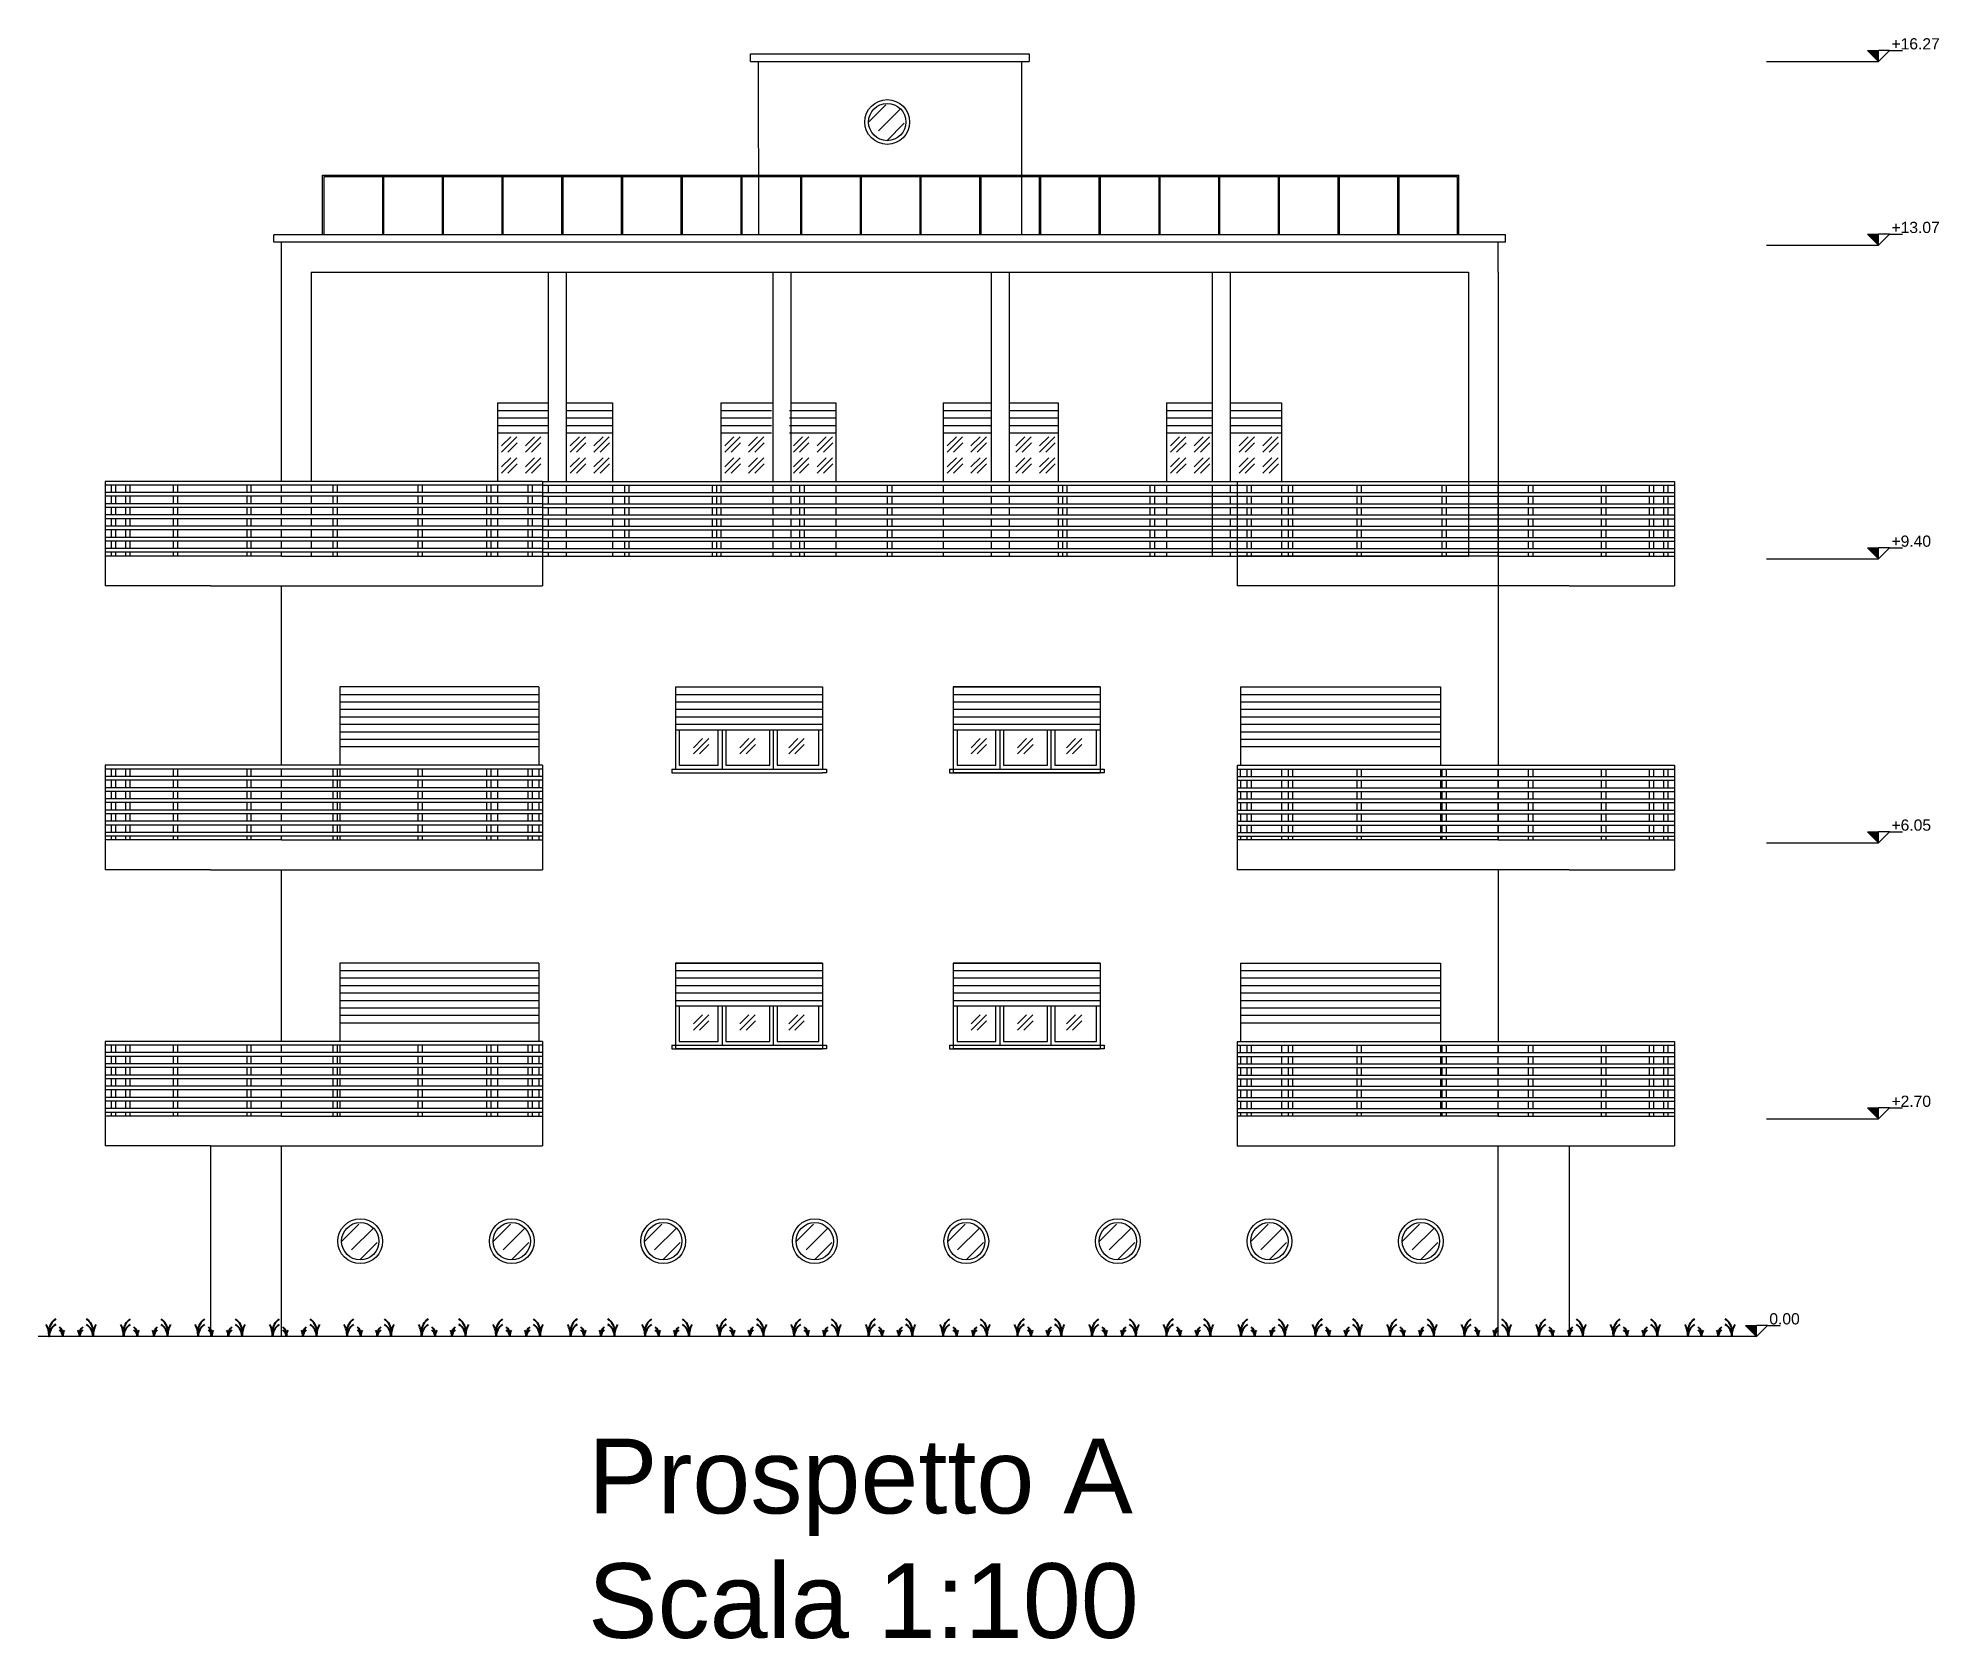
# Model space of a CAD drawing. Header units: millimetres. Extents: x 2459 to 3981, y 1231 to 4850.
# Drawn here: x 3628.11 to 3653.58, y 1237.31 to 1258.75 of the extents above; entities that cross this region are included whole.
import ezdxf

# ---------------------------------------------------------------- set-up
doc = ezdxf.new("R2010")
doc.units = ezdxf.units.MM
doc.layers.add('erbetta', color=7, linetype='Continuous', lineweight=40)
doc.styles.get("Standard").update_dxf_attribs({"font": 'arial.ttf'})

msp = doc.modelspace()

# ---------------------------------------------------------------- texts
at = {"ltscale": 0.01, "char_height": 0.15, "attachment_point": 1}
for s, width, heights, insert in [('\\pxi-3,l5,t5;+16.27', 1.46468318, [0.396969], (3652.643809, 1258.749579, 0.285432)), ('\\pxi-3,l5,t5;+13.07', 1.45033102, [0.214072], (3652.643809, 1256.290779, 0.285432)), ('\\pxi-3,l5,t5;+9.40', 1.45033102, [0.214072], (3652.643809, 1252.089562, 0.285432)), ('\\pxi-3,l5,t5;+6.05', 1.19321681, [0.088996], (3652.643809, 1248.28739, 0.285432)), ('\\pxi-3,l5,t5;+2.70', 1.27725707, [0.142756], (3652.643592, 1244.589345, 0.285432)), ('\\pxi-3,l5,t5;0.00', 1.62166721, [0.173724], (3651.00737, 1241.67619, -1))]:
    msp.add_mtext_dynamic_manual_height_columns(s, width=width, gutter_width=12.5, heights=heights, dxfattribs=dict(at, insert=insert))
at = {"insert": (3635.481986, 1239.994975), "char_height": 1, "attachment_point": 1}
msp.add_mtext_dynamic_manual_height_columns('Prospetto A\\PScala 1:100', width=7.75175184, gutter_width=12.5, heights=[4.118042], dxfattribs=at)

# ---------------------------------------------------------------- hatches: boundary and pattern name
at = {"ltscale": 0.01}
h = msp.add_hatch(color=256, dxfattribs=at)
h.dxf.hatch_style = 1
h.paths.add_polyline_path([(3652.771444, 1258.586105), (3652.623961, 1258.586105), (3652.771444, 1258.438622)])
h = msp.add_hatch(color=256, dxfattribs=at)
h.dxf.hatch_style = 1
h.paths.add_polyline_path([(3652.771444, 1256.127304), (3652.623961, 1256.127304), (3652.771444, 1255.979822)])
h = msp.add_hatch(color=256, dxfattribs=at)
h.dxf.hatch_style = 1
h.paths.add_polyline_path([(3652.771444, 1251.926087), (3652.623961, 1251.926087), (3652.771444, 1251.778605)])
h = msp.add_hatch(color=256, dxfattribs=at)
h.dxf.hatch_style = 1
h.paths.add_polyline_path([(3652.771444, 1248.123916), (3652.623961, 1248.123916), (3652.771444, 1247.976433)])
h = msp.add_hatch(color=256, dxfattribs=at)
h.dxf.hatch_style = 1
h.paths.add_polyline_path([(3652.771227, 1244.42587), (3652.623745, 1244.42587), (3652.771227, 1244.278388)])
h = msp.add_hatch(color=256, dxfattribs=at)
h.dxf.hatch_style = 1
h.paths.add_polyline_path([(3651.135005, 1241.512715), (3650.987523, 1241.512715), (3651.135005, 1241.365233)])

# ---------------------------------------------------------------- linework, layer by layer
for p, q in [((3637.660065, 1258.438622, -0.022557), (3637.660065, 1258.538622, -0.022557)), ((3641.389945, 1258.538622, 0.335973), (3641.389945, 1258.438622, 0.335973)), ((3652.771444, 1258.438622, 1.285432), (3652.623961, 1258.586105, 1.285432)), ((3652.623961, 1258.586105, 1.285432), (3652.771444, 1258.586105, 1.285432)), ((3652.771444, 1258.438622, 1.285432), (3652.771444, 1258.586105, 1.285432)), ((3652.771444, 1258.438622, 1.285432), (3652.918926, 1258.586105, 1.285432)), ((3652.918926, 1258.586105, 1.285432), (3652.771444, 1258.586105, 1.285432)), ((3652.918926, 1258.586105, 1.285432), (3653.090237, 1258.586105, 1.285432)), ((3637.760065, 1258.438622, -0.022557), (3637.764128, 1256.11614, -0.026945)), ((3641.289945, 1258.438622, 0.329385), (3641.289945, 1256.11614, 0.035494)), ((3647.775005, 1256.11614), (3647.175005, 1256.11614)), ((3647.675005, 1255.61614), (3647.675005, 1256.01614)), ((3647.775005, 1256.01614), (3647.775005, 1256.11614)), ((3652.771444, 1255.979822, 1.285432), (3652.623961, 1256.127304, 1.285432)), ((3652.623961, 1256.127304, 1.285432), (3652.771444, 1256.127304, 1.285432)), ((3652.771444, 1255.979822, 1.285432), (3652.771444, 1256.127304, 1.285432)), ((3652.771444, 1255.979822, 1.285432), (3652.918926, 1256.127304, 1.285432)), ((3652.918926, 1256.127304, 1.285432), (3652.771444, 1256.127304, 1.285432)), ((3652.918926, 1256.127304, 1.285432), (3653.090237, 1256.127304, 1.285432)), ((3631.775005, 1255.615233), (3631.775005, 1252.815233)), ((3647.275005, 1255.615233), (3647.275005, 1251.815233)), ((3647.675005, 1255.61614), (3647.675005, 1249.013062)), ((3629.015005, 1252.815233, 1), (3629.015005, 1251.415233, 1)), ((3631.375005, 1252.665233), (3631.375005, 1252.765233)), ((3631.775005, 1252.765233), (3631.775005, 1252.665233)), ((3647.275005, 1252.765233), (3647.275005, 1252.665233)), ((3647.675005, 1252.665233), (3647.675005, 1252.765233)), ((3650.035005, 1252.815233, 1), (3650.035005, 1251.415233, 1)), ((3631.375005, 1252.515233), (3631.375005, 1252.615233)), ((3631.375005, 1252.365233), (3631.375005, 1252.465233)), ((3631.775005, 1252.615233), (3631.775005, 1252.515233)), ((3631.775005, 1252.465233), (3631.775005, 1252.365233)), ((3647.275005, 1252.615233), (3647.275005, 1252.515233)), ((3647.275005, 1252.465233), (3647.275005, 1252.365233)), ((3647.675005, 1252.515233), (3647.675005, 1252.615233)), ((3647.675005, 1252.365233), (3647.675005, 1252.465233)), ((3631.375005, 1252.215233), (3631.375005, 1252.315233)), ((3631.375005, 1252.065233), (3631.375005, 1252.165233)), ((3631.775005, 1252.315233), (3631.775005, 1252.215233)), ((3631.775005, 1252.165233), (3631.775005, 1252.065233)), ((3647.275005, 1252.315233), (3647.275005, 1252.215233)), ((3647.275005, 1252.165233), (3647.275005, 1252.065233)), ((3647.675005, 1252.215233), (3647.675005, 1252.315233)), ((3647.675005, 1252.065233), (3647.675005, 1252.165233)), ((3631.375005, 1251.915233), (3631.375005, 1252.015233)), ((3631.775005, 1252.015233), (3631.775005, 1251.915233)), ((3647.275005, 1252.015233), (3647.275005, 1251.915233)), ((3647.675005, 1251.915233), (3647.675005, 1252.015233)), ((3652.771444, 1251.778605, 1.285432), (3652.623961, 1251.926087, 1.285432)), ((3652.623961, 1251.926087, 1.285432), (3652.771444, 1251.926087, 1.285432)), ((3652.771444, 1251.778605, 1.285432), (3652.771444, 1251.926087, 1.285432)), ((3652.771444, 1251.778605, 1.285432), (3652.918926, 1251.926087, 1.285432)), ((3652.918926, 1251.926087, 1.285432), (3652.771444, 1251.926087, 1.285432)), ((3652.918926, 1251.926087, 1.285432), (3653.090237, 1251.926087, 1.285432)), ((3630.425005, 1251.814923, 0.402542), (3629.015005, 1251.814923, 1)), ((3630.475005, 1251.814923, 0.381356), (3630.425005, 1251.814923, 0.402542)), ((3631.375005, 1251.814923), (3630.475005, 1251.814923, 0.381356)), ((3631.375005, 1251.814923), (3631.375005, 1251.865233)), ((3631.775005, 1251.865233), (3631.775005, 1251.814923)), ((3647.275005, 1251.865233), (3647.275005, 1251.814923)), ((3647.275005, 1251.815233), (3647.275005, 1251.814923)), ((3647.675005, 1251.814923), (3647.675005, 1251.865233)), ((3647.675005, 1251.814923), (3648.575005, 1251.814923, 0.381356)), ((3648.575005, 1251.814923, 0.381356), (3648.625005, 1251.814923, 0.402542)), ((3648.625005, 1251.814923, 0.402542), (3650.035005, 1251.814923, 1)), ((3630.425005, 1251.415233, 0.402542), (3629.015005, 1251.415233, 1)), ((3630.425005, 1251.415233, 0.402542), (3631.375005, 1251.415233, 0.402542)), ((3631.375005, 1249.013062), (3631.375005, 1251.415233)), ((3648.625005, 1251.415233, 0.402542), (3647.675005, 1251.415233, 0.402542)), ((3648.625005, 1251.415233, 0.402542), (3650.035005, 1251.415233, 1)), ((3629.015005, 1249.013062, 1), (3629.015005, 1247.613062, 1)), ((3631.375005, 1248.863062), (3631.375005, 1248.963062)), ((3631.375005, 1248.863062), (3631.375005, 1248.963062)), ((3647.675005, 1248.863062), (3647.675005, 1248.963062)), ((3647.675005, 1248.963062), (3647.675005, 1248.863062)), ((3650.035005, 1249.013062, 1), (3650.035005, 1247.613062, 1)), ((3631.375005, 1248.713062), (3631.375005, 1248.813062)), ((3631.375005, 1248.713062), (3631.375005, 1248.813062)), ((3631.375005, 1248.563062), (3631.375005, 1248.663062)), ((3631.375005, 1248.563062), (3631.375005, 1248.663062)), ((3647.675005, 1248.713062), (3647.675005, 1248.813062)), ((3647.675005, 1248.813062), (3647.675005, 1248.713062)), ((3647.675005, 1248.563062), (3647.675005, 1248.663062)), ((3647.675005, 1248.663062), (3647.675005, 1248.563062)), ((3631.375005, 1248.413062), (3631.375005, 1248.513062)), ((3631.375005, 1248.413062), (3631.375005, 1248.513062)), ((3631.375005, 1248.263062), (3631.375005, 1248.363062)), ((3631.375005, 1248.263062), (3631.375005, 1248.363062)), ((3647.675005, 1248.413062), (3647.675005, 1248.513062)), ((3647.675005, 1248.513062), (3647.675005, 1248.413062)), ((3647.675005, 1248.263062), (3647.675005, 1248.363062)), ((3647.675005, 1248.363062), (3647.675005, 1248.263062)), ((3631.375005, 1248.113062), (3631.375005, 1248.213062)), ((3631.375005, 1248.113062), (3631.375005, 1248.213062)), ((3647.675005, 1248.113062), (3647.675005, 1248.213062)), ((3647.675005, 1248.213062), (3647.675005, 1248.113062)), ((3652.771444, 1247.976433, 1.285432), (3652.623961, 1248.123916, 1.285432)), ((3652.623961, 1248.123916, 1.285432), (3652.771444, 1248.123916, 1.285432)), ((3652.771444, 1247.976433, 1.285432), (3652.771444, 1248.123916, 1.285432)), ((3652.771444, 1247.976433, 1.285432), (3652.918926, 1248.123916, 1.285432)), ((3652.918926, 1248.123916, 1.285432), (3652.771444, 1248.123916, 1.285432)), ((3652.918926, 1248.123916, 1.285432), (3653.090237, 1248.123916, 1.285432)), ((3630.425005, 1248.012751, 0.402542), (3629.015005, 1248.012751, 1)), ((3630.475005, 1248.012751, 0.381356), (3630.425005, 1248.012751, 0.402542)), ((3631.375005, 1248.012751), (3630.475005, 1248.012751, 0.381356)), ((3631.375005, 1248.012751), (3631.375005, 1248.063062)), ((3631.375005, 1248.012751), (3631.375005, 1248.063062)), ((3631.775005, 1248.015233), (3631.775005, 1248.012751)), ((3647.275005, 1248.015233), (3647.275005, 1248.012751)), ((3647.275005, 1248.013062), (3647.275005, 1248.012751)), ((3647.675005, 1248.012751), (3647.675005, 1248.063062)), ((3647.675005, 1248.063062), (3647.675005, 1248.012751)), ((3647.675005, 1248.012751), (3648.575005, 1248.012751, 0.381356)), ((3648.575005, 1248.012751, 0.381356), (3648.625005, 1248.012751, 0.402542)), ((3648.625005, 1248.012751, 0.402542), (3650.035005, 1248.012751, 1)), ((3630.425005, 1247.613062, 0.402542), (3629.015005, 1247.613062, 1)), ((3630.425005, 1247.613062, 0.402542), (3631.375005, 1247.613062, 0.402542)), ((3631.375005, 1245.315233), (3631.375005, 1247.613062)), ((3648.625005, 1247.613062, 0.402542), (3647.675005, 1247.613062, 0.402542)), ((3647.675005, 1247.613062), (3647.675005, 1245.315233)), ((3648.625005, 1247.613062, 0.402542), (3650.035005, 1247.613062, 1)), ((3629.015005, 1245.315233, 1), (3629.015005, 1243.915233, 1)), ((3650.035005, 1245.315233, 1), (3650.035005, 1243.915233, 1)), ((3631.375005, 1245.165233), (3631.375005, 1245.265233)), ((3631.375005, 1245.165233), (3631.375005, 1245.265233)), ((3631.375005, 1245.015233), (3631.375005, 1245.115233)), ((3647.675005, 1245.165233), (3647.675005, 1245.265233)), ((3647.675005, 1245.265233), (3647.675005, 1245.165233)), ((3647.675005, 1245.015233), (3647.675005, 1245.115233)), ((3631.375005, 1244.865233), (3631.375005, 1244.965233)), ((3631.375005, 1244.715233), (3631.375005, 1244.815233)), ((3647.675005, 1244.865233), (3647.675005, 1244.965233)), ((3647.675005, 1244.965233), (3647.675005, 1244.865233)), ((3647.675005, 1244.715233), (3647.675005, 1244.815233)), ((3631.375005, 1244.565233), (3631.375005, 1244.665233)), ((3647.675005, 1244.565233), (3647.675005, 1244.665233)), ((3647.675005, 1244.665233), (3647.675005, 1244.565233)), ((3630.425005, 1244.314923, 0.402542), (3629.015005, 1244.314923, 1)), ((3630.475005, 1244.314923, 0.381356), (3630.425005, 1244.314923, 0.402542)), ((3631.375005, 1244.314923), (3630.475005, 1244.314923, 0.381356)), ((3631.375005, 1244.415233), (3631.375005, 1244.515233)), ((3631.375005, 1244.314923), (3631.375005, 1244.365233)), ((3631.375005, 1244.314923), (3631.375005, 1244.365233)), ((3631.775005, 1244.314923), (3631.775005, 1244.315233)), ((3647.275005, 1244.315233), (3647.275005, 1244.314923)), ((3647.275005, 1244.315233), (3647.275005, 1244.314923)), ((3647.275005, 1244.315233), (3647.275005, 1244.314923)), ((3647.675005, 1244.415233), (3647.675005, 1244.515233)), ((3647.675005, 1244.314923), (3647.675005, 1244.365233)), ((3647.675005, 1244.365233), (3647.675005, 1244.314923)), ((3647.675005, 1244.314923), (3648.575005, 1244.314923, 0.381356)), ((3648.575005, 1244.314923, 0.381356), (3648.625005, 1244.314923, 0.402542)), ((3648.625005, 1244.314923, 0.402542), (3650.035005, 1244.314923, 1)), ((3652.771227, 1244.278388, 1.285432), (3652.623745, 1244.42587, 1.285432)), ((3652.623745, 1244.42587, 1.285432), (3652.771227, 1244.42587, 1.285432)), ((3652.771227, 1244.278388, 1.285432), (3652.771227, 1244.42587, 1.285432)), ((3652.771227, 1244.278388, 1.285432), (3652.918709, 1244.42587, 1.285432)), ((3652.918709, 1244.42587, 1.285432), (3652.771227, 1244.42587, 1.285432)), ((3652.918709, 1244.42587, 1.285432), (3653.09002, 1244.42587, 1.285432)), ((3630.425005, 1243.915233, 0.402542), (3629.015005, 1243.915233, 1)), ((3630.425005, 1243.915233, 0.402542), (3631.375005, 1243.915233, 0.402542)), ((3631.375005, 1243.114923), (3631.375005, 1243.915233)), ((3644.176453, 1243.915233, 0.5), (3650.035005, 1243.915233, 1)), ((3648.625005, 1243.915233, 0.402542), (3648.625005, 1241.365233)), ((3631.375005, 1241.365233), (3631.375005, 1242.814923)), ((3651.135005, 1241.365233), (3650.987523, 1241.512715)), ((3650.987523, 1241.512715), (3651.135005, 1241.512715)), ((3651.135005, 1241.365233), (3651.135005, 1241.512715)), ((3651.135005, 1241.365233), (3651.282487, 1241.512715)), ((3651.282487, 1241.512715), (3651.135005, 1241.512715)), ((3651.282487, 1241.512715), (3651.453798, 1241.512715))]:
    msp.add_line(p, q, dxfattribs=at)
at = {"linetype": 'Continuous', "ltscale": 0.01}
for p, q in [((3637.660065, 1258.538622, -0.022557), (3641.389945, 1258.538622, 0.335973)), ((3637.660065, 1258.438622, -0.022557), (3641.389945, 1258.438622, 0.335973)), ((3637.760065, 1258.438622, -0.012945), (3641.289945, 1258.438622, 0.32636)), ((3651.267412, 1258.438622, 1.285432), (3652.771444, 1258.438622, 1.285432)), ((3639.472718, 1257.855757), (3639.240241, 1257.623281)), ((3639.373969, 1257.511143), (3639.666984, 1257.804158)), ((3639.718584, 1257.609891), (3639.486108, 1257.377415)), ((3631.927146, 1256.11614), (3631.927146, 1256.91614)), ((3631.927146, 1256.91614), (3647.147146, 1256.91614)), ((3631.947146, 1256.11614), (3631.947146, 1256.89614)), ((3631.947146, 1256.89614), (3647.127146, 1256.89614)), ((3632.727146, 1256.89614), (3632.727146, 1256.11614)), ((3632.747146, 1256.11614), (3632.747146, 1256.89614)), ((3633.527146, 1256.89614), (3633.527146, 1256.11614)), ((3633.547146, 1256.11614), (3633.547146, 1256.89614)), ((3634.327146, 1256.89614), (3634.327146, 1256.11614)), ((3634.347146, 1256.11614), (3634.347146, 1256.89614)), ((3635.127146, 1256.89614), (3635.127146, 1256.11614)), ((3635.147146, 1256.11614), (3635.147146, 1256.89614)), ((3635.927146, 1256.89614), (3635.927146, 1256.11614)), ((3635.947146, 1256.11614), (3635.947146, 1256.89614)), ((3636.727146, 1256.89614), (3636.727146, 1256.11614)), ((3636.747146, 1256.11614), (3636.747146, 1256.89614)), ((3637.527146, 1256.89614), (3637.527146, 1256.11614)), ((3637.547146, 1256.11614), (3637.547146, 1256.89614)), ((3638.327146, 1256.89614), (3638.327146, 1256.11614)), ((3638.347146, 1256.11614), (3638.347146, 1256.89614)), ((3639.127146, 1256.89614), (3639.127146, 1256.11614)), ((3639.147146, 1256.11614), (3639.147146, 1256.89614)), ((3639.927146, 1256.89614), (3639.927146, 1256.11614)), ((3639.947146, 1256.11614), (3639.947146, 1256.89614)), ((3640.727146, 1256.89614), (3640.727146, 1256.11614)), ((3640.747146, 1256.11614), (3640.747146, 1256.89614)), ((3641.527146, 1256.89614), (3641.527146, 1256.11614)), ((3641.547146, 1256.11614), (3641.547146, 1256.89614)), ((3642.327146, 1256.89614), (3642.327146, 1256.11614)), ((3642.347146, 1256.11614), (3642.347146, 1256.89614)), ((3643.127146, 1256.89614), (3643.127146, 1256.11614)), ((3643.147146, 1256.11614), (3643.147146, 1256.89614)), ((3643.927146, 1256.89614), (3643.927146, 1256.11614)), ((3643.947146, 1256.11614), (3643.947146, 1256.89614)), ((3644.727146, 1256.89614), (3644.727146, 1256.11614)), ((3644.747146, 1256.11614), (3644.747146, 1256.89614)), ((3645.527146, 1256.89614), (3645.527146, 1256.11614)), ((3645.547146, 1256.11614), (3645.547146, 1256.89614)), ((3646.327146, 1256.89614), (3646.327146, 1256.11614)), ((3646.347146, 1256.11614), (3646.347146, 1256.89614)), ((3647.127146, 1256.89614), (3647.127146, 1256.11614)), ((3647.147146, 1256.11614), (3647.147146, 1256.91614)), ((3647.175005, 1256.11614), (3631.275005, 1256.11614)), ((3631.275005, 1256.017047), (3631.275005, 1256.11614)), ((3647.775005, 1256.01614), (3631.275005, 1256.017047)), ((3631.375005, 1252.815233), (3631.375005, 1256.017047)), ((3651.267412, 1255.979822, 1.285432), (3652.771444, 1255.979822, 1.285432)), ((3631.775005, 1255.615233), (3647.275005, 1255.615233)), ((3634.949442, 1255.615233), (3634.949442, 1252.815233)), ((3635.189421, 1255.615233), (3635.189421, 1252.815233)), ((3637.95708, 1255.615233), (3637.95708, 1252.815233)), ((3638.19706, 1255.615233), (3638.19706, 1252.815233)), ((3640.883832, 1255.615233), (3640.883832, 1252.815233)), ((3641.123811, 1255.615233), (3641.123811, 1252.815233)), ((3643.844255, 1255.615233), (3643.844255, 1252.815233)), ((3644.084234, 1255.615233), (3644.084234, 1252.815233)), ((3634.270208, 1253.864923), (3634.949442, 1253.864923)), ((3634.270208, 1253.864923), (3634.270208, 1252.815233)), ((3634.270208, 1253.864923, 0.597458), (3634.270208, 1253.764923, 0.597458)), ((3634.270208, 1253.764923, 0.597458), (3634.949442, 1253.764923, 0.597458)), ((3635.189421, 1253.864923), (3635.810208, 1253.864923)), ((3635.189421, 1253.764923, 0.597458), (3635.810208, 1253.764923, 0.597458)), ((3635.810208, 1253.864923), (3635.810208, 1252.815233)), ((3637.260208, 1253.864923), (3637.95708, 1253.864923)), ((3637.260208, 1253.864923), (3637.260208, 1252.815233)), ((3637.260208, 1253.764923, 0.597458), (3637.939442, 1253.764923, 0.597458)), ((3638.179421, 1253.764923, 0.597458), (3638.800208, 1253.764923, 0.597458)), ((3638.19706, 1253.864923), (3638.800208, 1253.864923)), ((3638.800208, 1253.864923), (3638.800208, 1252.815233)), ((3640.240208, 1253.864923), (3640.883832, 1253.864923)), ((3640.240208, 1253.864923), (3640.240208, 1252.815233)), ((3640.240208, 1253.764923, 0.597458), (3640.883832, 1253.764923, 0.597458)), ((3641.123811, 1253.864923), (3641.780208, 1253.864923)), ((3641.123811, 1253.764923), (3641.780208, 1253.764923, 0.597458)), ((3641.780208, 1253.864923), (3641.780208, 1252.815233)), ((3643.230208, 1253.864923), (3643.844255, 1253.864923)), ((3643.230208, 1253.864923), (3643.230208, 1252.815233)), ((3643.230208, 1253.764923, 0.597458), (3643.844255, 1253.764923, 0.597458)), ((3644.084234, 1253.864923), (3644.770208, 1253.864923)), ((3644.084234, 1253.764923), (3644.770208, 1253.764923, 0.597458)), ((3644.770208, 1253.864923), (3644.770208, 1252.815233)), ((3634.270208, 1253.664923, 0.597458), (3634.949442, 1253.664923, 0.597458)), ((3634.270208, 1253.564923, 0.597458), (3634.949442, 1253.564923, 0.597458)), ((3634.270208, 1253.464923, 0.597458), (3634.949442, 1253.464923, 0.597458)), ((3635.189421, 1253.664923, 0.597458), (3635.810208, 1253.664923, 0.597458)), ((3635.189421, 1253.564923, 0.597458), (3635.810208, 1253.564923, 0.597458)), ((3635.189421, 1253.464923, 0.597458), (3635.810208, 1253.464923, 0.597458)), ((3637.260208, 1253.664923, 0.597458), (3637.939442, 1253.664923, 0.597458)), ((3637.260208, 1253.564923, 0.597458), (3637.939442, 1253.564923, 0.597458)), ((3637.260208, 1253.464923, 0.597458), (3637.939442, 1253.464923, 0.597458)), ((3638.179421, 1253.664923, 0.597458), (3638.800208, 1253.664923, 0.597458)), ((3638.179421, 1253.564923, 0.597458), (3638.800208, 1253.564923, 0.597458)), ((3638.179421, 1253.464923, 0.597458), (3638.800208, 1253.464923, 0.597458)), ((3640.240208, 1253.664923, 0.597458), (3640.883832, 1253.664923, 0.597458)), ((3640.240208, 1253.564923, 0.597458), (3640.883832, 1253.564923, 0.597458)), ((3640.240208, 1253.464923, 0.597458), (3640.883832, 1253.464923, 0.597458)), ((3641.123811, 1253.664923), (3641.780208, 1253.664923, 0.597458)), ((3641.123811, 1253.564923), (3641.780208, 1253.564923, 0.597458)), ((3641.123811, 1253.464923), (3641.780208, 1253.464923, 0.597458)), ((3643.230208, 1253.664923, 0.597458), (3643.844255, 1253.664923, 0.597458)), ((3643.230208, 1253.564923, 0.597458), (3643.844255, 1253.564923, 0.597458)), ((3643.230208, 1253.464923, 0.597458), (3643.844255, 1253.464923, 0.597458)), ((3644.084234, 1253.664923), (3644.770208, 1253.664923, 0.597458)), ((3644.084234, 1253.564923), (3644.770208, 1253.564923, 0.597458)), ((3644.084234, 1253.464923), (3644.770208, 1253.464923, 0.597458)), ((3634.324163, 1253.207182), (3634.529869, 1253.412888)), ((3634.446414, 1253.412888), (3634.324163, 1253.290637)), ((3634.533052, 1253.332616), (3634.407618, 1253.207182)), ((3634.642347, 1253.207182), (3634.848053, 1253.412888)), ((3634.764597, 1253.412888), (3634.642347, 1253.290637)), ((3634.851236, 1253.332616), (3634.725802, 1253.207182)), ((3635.243377, 1253.207182), (3635.449083, 1253.412888)), ((3635.365627, 1253.412888), (3635.243377, 1253.290637)), ((3635.452266, 1253.332616), (3635.326832, 1253.207182)), ((3635.56156, 1253.207182), (3635.767266, 1253.412888)), ((3635.683811, 1253.412888), (3635.56156, 1253.290637)), ((3635.77045, 1253.332616), (3635.645016, 1253.207182)), ((3637.314163, 1253.207182), (3637.519869, 1253.412888)), ((3637.436414, 1253.412888), (3637.314163, 1253.290637)), ((3637.523052, 1253.332616), (3637.397618, 1253.207182)), ((3637.632347, 1253.207182), (3637.838053, 1253.412888)), ((3637.754597, 1253.412888), (3637.632347, 1253.290637)), ((3637.841236, 1253.332616), (3637.715802, 1253.207182)), ((3638.233377, 1253.207182), (3638.439083, 1253.412888)), ((3638.355627, 1253.412888), (3638.233377, 1253.290637)), ((3638.442266, 1253.332616), (3638.316832, 1253.207182)), ((3638.55156, 1253.207182), (3638.757266, 1253.412888)), ((3638.673811, 1253.412888), (3638.55156, 1253.290637)), ((3638.76045, 1253.332616), (3638.635016, 1253.207182)), ((3640.294163, 1253.207182), (3640.499869, 1253.412888)), ((3640.416414, 1253.412888), (3640.294163, 1253.290637)), ((3640.503052, 1253.332616), (3640.377618, 1253.207182)), ((3640.612347, 1253.207182), (3640.818053, 1253.412888)), ((3640.734597, 1253.412888), (3640.612347, 1253.290637)), ((3640.821236, 1253.332616), (3640.695802, 1253.207182)), ((3641.213377, 1253.207182), (3641.419083, 1253.412888)), ((3641.335627, 1253.412888), (3641.213377, 1253.290637)), ((3641.422266, 1253.332616), (3641.296832, 1253.207182)), ((3641.53156, 1253.207182), (3641.737266, 1253.412888)), ((3641.653811, 1253.412888), (3641.53156, 1253.290637)), ((3641.74045, 1253.332616), (3641.615016, 1253.207182)), ((3643.284163, 1253.207182), (3643.489869, 1253.412888)), ((3643.406414, 1253.412888), (3643.284163, 1253.290637)), ((3643.493052, 1253.332616), (3643.367618, 1253.207182)), ((3643.602347, 1253.207182), (3643.808053, 1253.412888)), ((3643.724597, 1253.412888), (3643.602347, 1253.290637)), ((3643.811236, 1253.332616), (3643.685802, 1253.207182)), ((3644.203377, 1253.207182), (3644.409083, 1253.412888)), ((3644.325627, 1253.412888), (3644.203377, 1253.290637)), ((3644.412266, 1253.332616), (3644.286832, 1253.207182)), ((3644.52156, 1253.207182), (3644.727266, 1253.412888)), ((3644.643811, 1253.412888), (3644.52156, 1253.290637)), ((3644.73045, 1253.332616), (3644.605016, 1253.207182)), ((3634.324163, 1252.925561), (3634.529869, 1253.131267)), ((3634.446414, 1253.131267), (3634.324163, 1253.009016)), ((3634.533052, 1253.050995), (3634.407618, 1252.925561)), ((3634.642347, 1252.925561), (3634.848053, 1253.131267)), ((3634.764597, 1253.131267), (3634.642347, 1253.009016)), ((3634.851236, 1253.050995), (3634.725802, 1252.925561)), ((3635.243377, 1252.925561), (3635.449083, 1253.131267)), ((3635.365627, 1253.131267), (3635.243377, 1253.009016)), ((3635.452266, 1253.050995), (3635.326832, 1252.925561)), ((3635.56156, 1252.925561), (3635.767266, 1253.131267)), ((3635.683811, 1253.131267), (3635.56156, 1253.009016)), ((3635.77045, 1253.050995), (3635.645016, 1252.925561)), ((3637.314163, 1252.925561), (3637.519869, 1253.131267)), ((3637.436414, 1253.131267), (3637.314163, 1253.009016)), ((3637.523052, 1253.050995), (3637.397618, 1252.925561)), ((3637.632347, 1252.925561), (3637.838053, 1253.131267)), ((3637.754597, 1253.131267), (3637.632347, 1253.009016)), ((3637.841236, 1253.050995), (3637.715802, 1252.925561)), ((3638.233377, 1252.925561), (3638.439083, 1253.131267)), ((3638.355627, 1253.131267), (3638.233377, 1253.009016)), ((3638.442266, 1253.050995), (3638.316832, 1252.925561)), ((3638.55156, 1252.925561), (3638.757266, 1253.131267)), ((3638.673811, 1253.131267), (3638.55156, 1253.009016)), ((3638.76045, 1253.050995), (3638.635016, 1252.925561)), ((3640.294163, 1252.925561), (3640.499869, 1253.131267)), ((3640.416414, 1253.131267), (3640.294163, 1253.009016)), ((3640.503052, 1253.050995), (3640.377618, 1252.925561)), ((3640.612347, 1252.925561), (3640.818053, 1253.131267)), ((3640.734597, 1253.131267), (3640.612347, 1253.009016)), ((3640.821236, 1253.050995), (3640.695802, 1252.925561)), ((3641.213377, 1252.925561), (3641.419083, 1253.131267)), ((3641.335627, 1253.131267), (3641.213377, 1253.009016)), ((3641.422266, 1253.050995), (3641.296832, 1252.925561)), ((3641.53156, 1252.925561), (3641.737266, 1253.131267)), ((3641.653811, 1253.131267), (3641.53156, 1253.009016)), ((3641.74045, 1253.050995), (3641.615016, 1252.925561)), ((3643.284163, 1252.925561), (3643.489869, 1253.131267)), ((3643.406414, 1253.131267), (3643.284163, 1253.009016)), ((3643.493052, 1253.050995), (3643.367618, 1252.925561)), ((3643.602347, 1252.925561), (3643.808053, 1253.131267)), ((3643.724597, 1253.131267), (3643.602347, 1253.009016)), ((3643.811236, 1253.050995), (3643.685802, 1252.925561)), ((3644.203377, 1252.925561), (3644.409083, 1253.131267)), ((3644.325627, 1253.131267), (3644.203377, 1253.009016)), ((3644.412266, 1253.050995), (3644.286832, 1252.925561)), ((3644.52156, 1252.925561), (3644.727266, 1253.131267)), ((3644.643811, 1253.131267), (3644.52156, 1253.009016)), ((3644.73045, 1253.050995), (3644.605016, 1252.925561)), ((3629.098409, 1252.665233), (3629.098409, 1252.765233)), ((3629.157113, 1252.665233), (3629.157113, 1252.765233)), ((3629.289707, 1252.665233), (3629.289707, 1252.765233)), ((3629.34841, 1252.665233), (3629.34841, 1252.765233)), ((3629.930487, 1252.665233), (3629.930487, 1252.765233)), ((3629.989191, 1252.665233), (3629.989191, 1252.765233)), ((3630.91231, 1252.765233), (3630.91231, 1252.665233)), ((3630.971014, 1252.665233), (3630.971014, 1252.765233)), ((3632.069021, 1252.665233), (3632.069021, 1252.765233)), ((3632.127725, 1252.665233), (3632.127725, 1252.765233)), ((3633.20487, 1252.665233), (3633.20487, 1252.765233)), ((3633.263573, 1252.665233), (3633.263573, 1252.765233)), ((3634.127635, 1252.665233), (3634.127635, 1252.765233)), ((3634.186339, 1252.665233), (3634.186339, 1252.765233)), ((3634.270208, 1252.765233), (3634.270208, 1252.665233)), ((3634.681157, 1252.665233), (3634.681157, 1252.765233)), ((3634.739861, 1252.665233), (3634.739861, 1252.765233)), ((3634.873556, 1252.815233), (3634.873556, 1251.802547)), ((3634.873556, 1252.815233), (3644.176453, 1252.815233)), ((3634.873556, 1252.765233, -0.936089), (3644.176453, 1252.765233, -0.936089)), ((3634.949442, 1252.765233), (3634.949442, 1252.665233)), ((3635.189421, 1252.765233), (3635.189421, 1252.665233)), ((3635.810208, 1252.765233), (3635.810208, 1252.665233)), ((3635.970871, 1252.765233), (3635.970871, 1252.665233)), ((3636.030871, 1252.765233), (3636.030871, 1252.665233)), ((3637.143983, 1252.765233), (3637.143983, 1252.665233)), ((3637.203983, 1252.765233), (3637.203983, 1252.665233)), ((3637.260208, 1252.765233), (3637.260208, 1252.665233)), ((3637.95708, 1252.765233), (3637.95708, 1252.665233)), ((3638.19706, 1252.765233), (3638.19706, 1252.665233)), ((3638.317096, 1252.765233), (3638.317096, 1252.665233)), ((3638.377096, 1252.765233), (3638.377096, 1252.665233)), ((3638.800208, 1252.765233), (3638.800208, 1252.665233)), ((3639.490208, 1252.765233), (3639.490208, 1252.665233)), ((3639.550208, 1252.765233), (3639.550208, 1252.665233)), ((3640.240208, 1252.765233), (3640.240208, 1252.665233)), ((3640.883832, 1252.765233), (3640.883832, 1252.665233)), ((3641.123811, 1252.765233), (3641.123811, 1252.665233)), ((3641.780208, 1252.765233), (3641.780208, 1252.665233)), ((3641.836432, 1252.765233), (3641.836432, 1252.665233)), ((3641.896432, 1252.765233), (3641.896432, 1252.665233)), ((3643.009544, 1252.765233), (3643.009544, 1252.665233)), ((3643.069544, 1252.765233), (3643.069544, 1252.665233)), ((3643.230208, 1252.765233), (3643.230208, 1252.665233)), ((3643.844255, 1252.765233), (3643.844255, 1251.814923)), ((3644.084234, 1252.765233), (3644.084234, 1252.665233)), ((3644.176453, 1252.815233), (3644.176453, 1251.802547)), ((3644.176453, 1252.815233), (3644.176453, 1251.802547)), ((3644.310149, 1252.665233), (3644.310149, 1252.765233)), ((3644.310149, 1252.665233), (3644.310149, 1252.765233)), ((3644.368852, 1252.665233), (3644.368852, 1252.765233)), ((3644.368852, 1252.665233), (3644.368852, 1252.765233)), ((3644.770208, 1252.765233), (3644.770208, 1252.665233)), ((3644.863671, 1252.665233), (3644.863671, 1252.765233)), ((3644.922375, 1252.665233), (3644.922375, 1252.765233)), ((3645.786436, 1252.665233), (3645.786436, 1252.765233)), ((3645.84514, 1252.665233), (3645.84514, 1252.765233)), ((3646.922285, 1252.665233), (3646.922285, 1252.765233)), ((3646.980989, 1252.665233), (3646.980989, 1252.765233)), ((3648.078996, 1252.665233), (3648.078996, 1252.765233)), ((3648.1377, 1252.765233), (3648.1377, 1252.665233)), ((3649.060819, 1252.665233), (3649.060819, 1252.765233)), ((3649.119523, 1252.665233), (3649.119523, 1252.765233)), ((3649.701599, 1252.665233), (3649.701599, 1252.765233)), ((3649.760303, 1252.665233), (3649.760303, 1252.765233)), ((3649.892897, 1252.665233), (3649.892897, 1252.765233)), ((3649.951601, 1252.665233), (3649.951601, 1252.765233)), ((3629.098409, 1252.515233), (3629.098409, 1252.615233)), ((3629.098409, 1252.365233), (3629.098409, 1252.465233)), ((3629.157113, 1252.515233), (3629.157113, 1252.615233)), ((3629.157113, 1252.365233), (3629.157113, 1252.465233)), ((3629.289707, 1252.515233), (3629.289707, 1252.615233)), ((3629.289707, 1252.365233), (3629.289707, 1252.465233)), ((3629.34841, 1252.515233), (3629.34841, 1252.615233)), ((3629.34841, 1252.365233), (3629.34841, 1252.465233)), ((3629.930487, 1252.515233), (3629.930487, 1252.615233)), ((3629.930487, 1252.365233), (3629.930487, 1252.465233)), ((3629.989191, 1252.515233), (3629.989191, 1252.615233)), ((3629.989191, 1252.365233), (3629.989191, 1252.465233)), ((3630.91231, 1252.615233), (3630.91231, 1252.515233)), ((3630.91231, 1252.465233), (3630.91231, 1252.365233)), ((3630.971014, 1252.515233), (3630.971014, 1252.615233)), ((3630.971014, 1252.365233), (3630.971014, 1252.465233)), ((3632.069021, 1252.515233), (3632.069021, 1252.615233)), ((3632.069021, 1252.365233), (3632.069021, 1252.465233)), ((3632.127725, 1252.515233), (3632.127725, 1252.615233)), ((3632.127725, 1252.365233), (3632.127725, 1252.465233)), ((3633.20487, 1252.515233), (3633.20487, 1252.615233)), ((3633.20487, 1252.365233), (3633.20487, 1252.465233)), ((3633.263573, 1252.515233), (3633.263573, 1252.615233)), ((3633.263573, 1252.365233), (3633.263573, 1252.465233)), ((3634.127635, 1252.515233), (3634.127635, 1252.615233)), ((3634.127635, 1252.365233), (3634.127635, 1252.465233)), ((3634.186339, 1252.515233), (3634.186339, 1252.615233)), ((3634.186339, 1252.365233), (3634.186339, 1252.465233)), ((3634.270208, 1252.615233), (3634.270208, 1252.515233)), ((3634.270208, 1252.465233), (3634.270208, 1252.365233)), ((3634.681157, 1252.515233), (3634.681157, 1252.615233)), ((3634.681157, 1252.365233), (3634.681157, 1252.465233)), ((3634.739861, 1252.515233), (3634.739861, 1252.615233)), ((3634.739861, 1252.365233), (3634.739861, 1252.465233)), ((3634.873556, 1252.665233), (3644.176453, 1252.665233)), ((3634.873556, 1252.615233, -0.936089), (3644.176453, 1252.615233, -0.936089)), ((3634.873556, 1252.515233), (3644.176453, 1252.515233)), ((3634.873556, 1252.465233, -0.936089), (3644.176453, 1252.465233, -0.936089)), ((3634.949442, 1252.615233), (3634.949442, 1252.515233)), ((3634.949442, 1252.465233), (3634.949442, 1252.365233)), ((3635.189421, 1252.615233), (3635.189421, 1252.515233)), ((3635.189421, 1252.465233), (3635.189421, 1252.365233)), ((3635.810208, 1252.615233), (3635.810208, 1252.515233)), ((3635.810208, 1252.465233), (3635.810208, 1252.365233)), ((3635.970871, 1252.615233), (3635.970871, 1252.515233)), ((3635.970871, 1252.465233), (3635.970871, 1252.365233)), ((3636.030871, 1252.615233), (3636.030871, 1252.515233)), ((3636.030871, 1252.465233), (3636.030871, 1252.365233)), ((3637.143983, 1252.615233), (3637.143983, 1252.515233)), ((3637.143983, 1252.465233), (3637.143983, 1252.365233)), ((3637.203983, 1252.615233), (3637.203983, 1252.515233)), ((3637.203983, 1252.465233), (3637.203983, 1252.365233)), ((3637.260208, 1252.615233), (3637.260208, 1252.515233)), ((3637.260208, 1252.465233), (3637.260208, 1252.365233)), ((3637.95708, 1252.615233), (3637.95708, 1252.515233)), ((3637.95708, 1252.465233), (3637.95708, 1252.365233)), ((3638.19706, 1252.615233), (3638.19706, 1252.515233)), ((3638.19706, 1252.465233), (3638.19706, 1252.365233)), ((3638.317096, 1252.615233), (3638.317096, 1252.515233)), ((3638.317096, 1252.465233), (3638.317096, 1252.365233)), ((3638.377096, 1252.615233), (3638.377096, 1252.515233)), ((3638.377096, 1252.465233), (3638.377096, 1252.365233)), ((3638.800208, 1252.615233), (3638.800208, 1252.515233)), ((3638.800208, 1252.465233), (3638.800208, 1252.365233)), ((3639.490208, 1252.615233), (3639.490208, 1252.515233)), ((3639.490208, 1252.465233), (3639.490208, 1252.365233)), ((3639.550208, 1252.615233), (3639.550208, 1252.515233)), ((3639.550208, 1252.465233), (3639.550208, 1252.365233)), ((3640.240208, 1252.615233), (3640.240208, 1252.515233)), ((3640.240208, 1252.465233), (3640.240208, 1252.365233)), ((3640.883832, 1252.615233), (3640.883832, 1252.515233)), ((3640.883832, 1252.465233), (3640.883832, 1252.365233)), ((3641.123811, 1252.615233), (3641.123811, 1252.515233)), ((3641.123811, 1252.465233), (3641.123811, 1252.365233)), ((3641.780208, 1252.615233), (3641.780208, 1252.515233)), ((3641.780208, 1252.465233), (3641.780208, 1252.365233)), ((3641.836432, 1252.615233), (3641.836432, 1252.515233)), ((3641.836432, 1252.465233), (3641.836432, 1252.365233)), ((3641.896432, 1252.615233), (3641.896432, 1252.515233)), ((3641.896432, 1252.465233), (3641.896432, 1252.365233)), ((3643.009544, 1252.615233), (3643.009544, 1252.515233)), ((3643.009544, 1252.465233), (3643.009544, 1252.365233)), ((3643.069544, 1252.615233), (3643.069544, 1252.515233)), ((3643.069544, 1252.465233), (3643.069544, 1252.365233)), ((3643.230208, 1252.615233), (3643.230208, 1252.515233)), ((3643.230208, 1252.465233), (3643.230208, 1252.365233)), ((3644.084234, 1252.615233), (3644.084234, 1252.515233)), ((3644.084234, 1252.465233), (3644.084234, 1252.365233)), ((3644.310149, 1252.515233), (3644.310149, 1252.615233)), ((3644.310149, 1252.515233), (3644.310149, 1252.615233)), ((3644.310149, 1252.365233), (3644.310149, 1252.465233)), ((3644.310149, 1252.365233), (3644.310149, 1252.465233)), ((3644.368852, 1252.515233), (3644.368852, 1252.615233)), ((3644.368852, 1252.515233), (3644.368852, 1252.615233)), ((3644.368852, 1252.365233), (3644.368852, 1252.465233)), ((3644.368852, 1252.365233), (3644.368852, 1252.465233)), ((3644.770208, 1252.615233), (3644.770208, 1252.515233)), ((3644.770208, 1252.465233), (3644.770208, 1252.365233)), ((3644.863671, 1252.515233), (3644.863671, 1252.615233)), ((3644.863671, 1252.365233), (3644.863671, 1252.465233)), ((3644.922375, 1252.515233), (3644.922375, 1252.615233)), ((3644.922375, 1252.365233), (3644.922375, 1252.465233)), ((3645.786436, 1252.515233), (3645.786436, 1252.615233)), ((3645.786436, 1252.365233), (3645.786436, 1252.465233)), ((3645.84514, 1252.515233), (3645.84514, 1252.615233)), ((3645.84514, 1252.365233), (3645.84514, 1252.465233)), ((3646.922285, 1252.515233), (3646.922285, 1252.615233)), ((3646.922285, 1252.365233), (3646.922285, 1252.465233)), ((3646.980989, 1252.515233), (3646.980989, 1252.615233)), ((3646.980989, 1252.365233), (3646.980989, 1252.465233)), ((3648.078996, 1252.515233), (3648.078996, 1252.615233)), ((3648.078996, 1252.365233), (3648.078996, 1252.465233)), ((3648.1377, 1252.615233), (3648.1377, 1252.515233)), ((3648.1377, 1252.465233), (3648.1377, 1252.365233)), ((3649.060819, 1252.515233), (3649.060819, 1252.615233)), ((3649.060819, 1252.365233), (3649.060819, 1252.465233)), ((3649.119523, 1252.515233), (3649.119523, 1252.615233)), ((3649.119523, 1252.365233), (3649.119523, 1252.465233)), ((3649.701599, 1252.515233), (3649.701599, 1252.615233)), ((3649.701599, 1252.365233), (3649.701599, 1252.465233)), ((3649.760303, 1252.515233), (3649.760303, 1252.615233)), ((3649.760303, 1252.365233), (3649.760303, 1252.465233)), ((3649.892897, 1252.515233), (3649.892897, 1252.615233)), ((3649.892897, 1252.365233), (3649.892897, 1252.465233)), ((3649.951601, 1252.515233), (3649.951601, 1252.615233)), ((3649.951601, 1252.365233), (3649.951601, 1252.465233)), ((3629.098409, 1252.215233), (3629.098409, 1252.315233)), ((3629.098409, 1252.065233), (3629.098409, 1252.165233)), ((3629.157113, 1252.215233), (3629.157113, 1252.315233)), ((3629.157113, 1252.065233), (3629.157113, 1252.165233)), ((3629.289707, 1252.215233), (3629.289707, 1252.315233)), ((3629.289707, 1252.065233), (3629.289707, 1252.165233)), ((3629.34841, 1252.215233), (3629.34841, 1252.315233)), ((3629.34841, 1252.065233), (3629.34841, 1252.165233)), ((3629.930487, 1252.215233), (3629.930487, 1252.315233)), ((3629.930487, 1252.065233), (3629.930487, 1252.165233)), ((3629.989191, 1252.215233), (3629.989191, 1252.315233)), ((3629.989191, 1252.065233), (3629.989191, 1252.165233)), ((3630.91231, 1252.315233), (3630.91231, 1252.215233)), ((3630.91231, 1252.165233), (3630.91231, 1252.065233)), ((3630.971014, 1252.215233), (3630.971014, 1252.315233)), ((3630.971014, 1252.065233), (3630.971014, 1252.165233)), ((3632.069021, 1252.215233), (3632.069021, 1252.315233)), ((3632.069021, 1252.065233), (3632.069021, 1252.165233)), ((3632.127725, 1252.215233), (3632.127725, 1252.315233)), ((3632.127725, 1252.065233), (3632.127725, 1252.165233)), ((3633.20487, 1252.215233), (3633.20487, 1252.315233)), ((3633.20487, 1252.065233), (3633.20487, 1252.165233)), ((3633.263573, 1252.215233), (3633.263573, 1252.315233)), ((3633.263573, 1252.065233), (3633.263573, 1252.165233)), ((3634.127635, 1252.215233), (3634.127635, 1252.315233)), ((3634.127635, 1252.065233), (3634.127635, 1252.165233)), ((3634.186339, 1252.215233), (3634.186339, 1252.315233)), ((3634.186339, 1252.065233), (3634.186339, 1252.165233)), ((3634.270208, 1252.315233), (3634.270208, 1252.215233)), ((3634.270208, 1252.165233), (3634.270208, 1252.065233)), ((3634.681157, 1252.215233), (3634.681157, 1252.315233)), ((3634.681157, 1252.065233), (3634.681157, 1252.165233)), ((3634.739861, 1252.215233), (3634.739861, 1252.315233)), ((3634.739861, 1252.065233), (3634.739861, 1252.165233)), ((3634.873556, 1252.365233), (3644.176453, 1252.365233)), ((3634.873556, 1252.315233, -0.936089), (3644.176453, 1252.315233, -0.936089)), ((3634.873556, 1252.215233), (3644.176453, 1252.215233)), ((3634.873556, 1252.165233, -0.936089), (3644.176453, 1252.165233, -0.936089)), ((3634.949442, 1252.315233), (3634.949442, 1252.215233)), ((3634.949442, 1252.165233), (3634.949442, 1252.065233)), ((3635.189421, 1252.315233), (3635.189421, 1252.215233)), ((3635.189421, 1252.165233), (3635.189421, 1252.065233)), ((3635.810208, 1252.315233), (3635.810208, 1252.215233)), ((3635.810208, 1252.165233), (3635.810208, 1252.065233)), ((3635.970871, 1252.315233), (3635.970871, 1252.215233)), ((3635.970871, 1252.165233), (3635.970871, 1252.065233)), ((3636.030871, 1252.315233), (3636.030871, 1252.215233)), ((3636.030871, 1252.165233), (3636.030871, 1252.065233)), ((3637.143983, 1252.315233), (3637.143983, 1252.215233)), ((3637.143983, 1252.165233), (3637.143983, 1252.065233)), ((3637.203983, 1252.315233), (3637.203983, 1252.215233)), ((3637.203983, 1252.165233), (3637.203983, 1252.065233)), ((3637.260208, 1252.315233), (3637.260208, 1252.215233)), ((3637.260208, 1252.165233), (3637.260208, 1252.065233)), ((3637.95708, 1252.315233), (3637.95708, 1252.215233)), ((3637.95708, 1252.165233), (3637.95708, 1252.065233)), ((3638.19706, 1252.315233), (3638.19706, 1252.215233)), ((3638.19706, 1252.165233), (3638.19706, 1252.065233)), ((3638.317096, 1252.315233), (3638.317096, 1252.215233)), ((3638.317096, 1252.165233), (3638.317096, 1252.065233)), ((3638.377096, 1252.315233), (3638.377096, 1252.215233)), ((3638.377096, 1252.165233), (3638.377096, 1252.065233)), ((3638.800208, 1252.315233), (3638.800208, 1252.215233)), ((3638.800208, 1252.165233), (3638.800208, 1252.065233)), ((3639.490208, 1252.315233), (3639.490208, 1252.215233)), ((3639.490208, 1252.165233), (3639.490208, 1252.065233)), ((3639.550208, 1252.315233), (3639.550208, 1252.215233)), ((3639.550208, 1252.165233), (3639.550208, 1252.065233)), ((3640.240208, 1252.315233), (3640.240208, 1252.215233)), ((3640.240208, 1252.165233), (3640.240208, 1252.065233)), ((3640.883832, 1252.315233), (3640.883832, 1252.215233)), ((3640.883832, 1252.165233), (3640.883832, 1252.065233)), ((3641.123811, 1252.315233), (3641.123811, 1252.215233)), ((3641.123811, 1252.165233), (3641.123811, 1252.065233)), ((3641.780208, 1252.315233), (3641.780208, 1252.215233)), ((3641.780208, 1252.165233), (3641.780208, 1252.065233)), ((3641.836432, 1252.315233), (3641.836432, 1252.215233)), ((3641.836432, 1252.165233), (3641.836432, 1252.065233)), ((3641.896432, 1252.315233), (3641.896432, 1252.215233)), ((3641.896432, 1252.165233), (3641.896432, 1252.065233)), ((3643.009544, 1252.315233), (3643.009544, 1252.215233)), ((3643.009544, 1252.165233), (3643.009544, 1252.065233)), ((3643.069544, 1252.315233), (3643.069544, 1252.215233)), ((3643.069544, 1252.165233), (3643.069544, 1252.065233)), ((3643.230208, 1252.315233), (3643.230208, 1252.215233)), ((3643.230208, 1252.165233), (3643.230208, 1252.065233)), ((3644.084234, 1252.315233), (3644.084234, 1252.215233)), ((3644.084234, 1252.165233), (3644.084234, 1252.065233)), ((3644.310149, 1252.215233), (3644.310149, 1252.315233)), ((3644.310149, 1252.215233), (3644.310149, 1252.315233)), ((3644.310149, 1252.065233), (3644.310149, 1252.165233)), ((3644.310149, 1252.065233), (3644.310149, 1252.165233)), ((3644.368852, 1252.215233), (3644.368852, 1252.315233)), ((3644.368852, 1252.215233), (3644.368852, 1252.315233)), ((3644.368852, 1252.065233), (3644.368852, 1252.165233)), ((3644.368852, 1252.065233), (3644.368852, 1252.165233)), ((3644.770208, 1252.315233), (3644.770208, 1252.215233)), ((3644.770208, 1252.165233), (3644.770208, 1252.065233)), ((3644.863671, 1252.215233), (3644.863671, 1252.315233)), ((3644.863671, 1252.065233), (3644.863671, 1252.165233)), ((3644.922375, 1252.215233), (3644.922375, 1252.315233)), ((3644.922375, 1252.065233), (3644.922375, 1252.165233)), ((3645.786436, 1252.215233), (3645.786436, 1252.315233)), ((3645.786436, 1252.065233), (3645.786436, 1252.165233)), ((3645.84514, 1252.215233), (3645.84514, 1252.315233)), ((3645.84514, 1252.065233), (3645.84514, 1252.165233)), ((3646.922285, 1252.215233), (3646.922285, 1252.315233)), ((3646.922285, 1252.065233), (3646.922285, 1252.165233)), ((3646.980989, 1252.215233), (3646.980989, 1252.315233)), ((3646.980989, 1252.065233), (3646.980989, 1252.165233)), ((3648.078996, 1252.215233), (3648.078996, 1252.315233)), ((3648.078996, 1252.065233), (3648.078996, 1252.165233)), ((3648.1377, 1252.315233), (3648.1377, 1252.215233)), ((3648.1377, 1252.165233), (3648.1377, 1252.065233)), ((3649.060819, 1252.215233), (3649.060819, 1252.315233)), ((3649.060819, 1252.065233), (3649.060819, 1252.165233)), ((3649.119523, 1252.215233), (3649.119523, 1252.315233)), ((3649.119523, 1252.065233), (3649.119523, 1252.165233)), ((3649.701599, 1252.215233), (3649.701599, 1252.315233)), ((3649.701599, 1252.065233), (3649.701599, 1252.165233)), ((3649.760303, 1252.215233), (3649.760303, 1252.315233)), ((3649.760303, 1252.065233), (3649.760303, 1252.165233)), ((3649.892897, 1252.215233), (3649.892897, 1252.315233)), ((3649.892897, 1252.065233), (3649.892897, 1252.165233)), ((3649.951601, 1252.215233), (3649.951601, 1252.315233)), ((3649.951601, 1252.065233), (3649.951601, 1252.165233)), ((3629.098409, 1251.915233), (3629.098409, 1252.015233)), ((3629.157113, 1251.915233), (3629.157113, 1252.015233)), ((3629.289707, 1251.915233), (3629.289707, 1252.015233)), ((3629.34841, 1251.915233), (3629.34841, 1252.015233)), ((3629.930487, 1251.915233), (3629.930487, 1252.015233)), ((3629.989191, 1251.915233), (3629.989191, 1252.015233)), ((3630.91231, 1252.015233), (3630.91231, 1251.915233)), ((3630.971014, 1251.915233), (3630.971014, 1252.015233)), ((3632.069021, 1251.915233), (3632.069021, 1252.015233)), ((3632.127725, 1251.915233), (3632.127725, 1252.015233)), ((3633.20487, 1251.915233), (3633.20487, 1252.015233)), ((3633.263573, 1251.915233), (3633.263573, 1252.015233)), ((3634.127635, 1251.915233), (3634.127635, 1252.015233)), ((3634.186339, 1251.915233), (3634.186339, 1252.015233)), ((3634.270208, 1252.015233), (3634.270208, 1251.915233)), ((3634.681157, 1251.915233), (3634.681157, 1252.015233)), ((3634.739861, 1251.915233), (3634.739861, 1252.015233)), ((3634.873556, 1252.065233), (3644.176453, 1252.065233)), ((3634.873556, 1252.015233, -0.936089), (3644.176453, 1252.015233, -0.936089)), ((3634.873556, 1251.915233), (3644.176453, 1251.915233)), ((3634.949442, 1252.015233), (3634.949442, 1251.915233)), ((3635.189421, 1252.015233), (3635.189421, 1251.915233)), ((3635.810208, 1252.015233), (3635.810208, 1251.915233)), ((3635.970871, 1252.015233), (3635.970871, 1251.915233)), ((3636.030871, 1252.015233), (3636.030871, 1251.915233)), ((3637.143983, 1252.015233), (3637.143983, 1251.915233)), ((3637.203983, 1252.015233), (3637.203983, 1251.915233)), ((3637.260208, 1252.015233), (3637.260208, 1251.915233)), ((3637.95708, 1252.015233), (3637.95708, 1251.915233)), ((3638.19706, 1252.015233), (3638.19706, 1251.915233)), ((3638.317096, 1252.015233), (3638.317096, 1251.915233)), ((3638.377096, 1252.015233), (3638.377096, 1251.915233)), ((3638.800208, 1252.015233), (3638.800208, 1251.915233)), ((3639.490208, 1252.015233), (3639.490208, 1251.915233)), ((3639.550208, 1252.015233), (3639.550208, 1251.915233)), ((3640.240208, 1252.015233), (3640.240208, 1251.915233)), ((3640.883832, 1252.015233), (3640.883832, 1251.915233)), ((3641.123811, 1252.015233), (3641.123811, 1251.915233)), ((3641.780208, 1252.015233), (3641.780208, 1251.915233)), ((3641.836432, 1252.015233), (3641.836432, 1251.915233)), ((3641.896432, 1252.015233), (3641.896432, 1251.915233)), ((3643.009544, 1252.015233), (3643.009544, 1251.915233)), ((3643.069544, 1252.015233), (3643.069544, 1251.915233)), ((3643.230208, 1252.015233), (3643.230208, 1251.915233)), ((3644.084234, 1252.015233), (3644.084234, 1251.915233)), ((3644.310149, 1251.915233), (3644.310149, 1252.015233)), ((3644.310149, 1251.915233), (3644.310149, 1252.015233)), ((3644.368852, 1251.915233), (3644.368852, 1252.015233)), ((3644.368852, 1251.915233), (3644.368852, 1252.015233)), ((3644.770208, 1252.015233), (3644.770208, 1251.915233)), ((3644.863671, 1251.915233), (3644.863671, 1252.015233)), ((3644.922375, 1251.915233), (3644.922375, 1252.015233)), ((3645.786436, 1251.915233), (3645.786436, 1252.015233)), ((3645.84514, 1251.915233), (3645.84514, 1252.015233)), ((3646.922285, 1251.915233), (3646.922285, 1252.015233)), ((3646.980989, 1251.915233), (3646.980989, 1252.015233)), ((3648.078996, 1251.915233), (3648.078996, 1252.015233)), ((3648.1377, 1252.015233), (3648.1377, 1251.915233)), ((3649.060819, 1251.915233), (3649.060819, 1252.015233)), ((3649.119523, 1251.915233), (3649.119523, 1252.015233)), ((3649.701599, 1251.915233), (3649.701599, 1252.015233)), ((3649.760303, 1251.915233), (3649.760303, 1252.015233)), ((3649.892897, 1251.915233), (3649.892897, 1252.015233)), ((3649.951601, 1251.915233), (3649.951601, 1252.015233)), ((3629.098409, 1251.814923), (3629.098409, 1251.865233)), ((3629.157113, 1251.814923), (3629.157113, 1251.865233)), ((3629.289707, 1251.814923), (3629.289707, 1251.865233)), ((3629.34841, 1251.814923), (3629.34841, 1251.865233)), ((3629.930487, 1251.814923), (3629.930487, 1251.865233)), ((3629.989191, 1251.814923), (3629.989191, 1251.865233)), ((3630.91231, 1251.865233), (3630.91231, 1251.815233)), ((3630.971014, 1251.814923), (3630.971014, 1251.865233)), ((3631.375005, 1251.814923), (3634.873556, 1251.814923)), ((3632.069021, 1251.814923), (3632.069021, 1251.865233)), ((3632.127725, 1251.814923), (3632.127725, 1251.865233)), ((3633.20487, 1251.814923), (3633.20487, 1251.865233)), ((3633.263573, 1251.814923), (3633.263573, 1251.865233)), ((3634.127635, 1251.814923), (3634.127635, 1251.865233)), ((3634.186339, 1251.814923), (3634.186339, 1251.865233)), ((3634.270208, 1251.865233), (3634.270208, 1251.814923)), ((3634.681157, 1251.814923), (3634.681157, 1251.865233)), ((3634.739861, 1251.814923), (3634.739861, 1251.865233)), ((3634.873556, 1251.865233, -0.936089), (3644.176453, 1251.865233, -0.936089)), ((3634.873556, 1251.814923), (3634.873556, 1251.415233)), ((3634.873556, 1251.814923), (3647.275005, 1251.814923)), ((3634.949442, 1251.865233), (3634.949442, 1251.814923)), ((3635.189421, 1251.865233), (3635.189421, 1251.814923)), ((3635.810208, 1251.865233), (3635.810208, 1251.814923)), ((3635.970871, 1251.865233), (3635.970871, 1251.814923)), ((3636.030871, 1251.865233), (3636.030871, 1251.814923)), ((3637.143983, 1251.865233), (3637.143983, 1251.814923)), ((3637.203983, 1251.865233), (3637.203983, 1251.814923)), ((3637.260208, 1251.865233), (3637.260208, 1251.814923)), ((3637.95708, 1251.865233), (3637.95708, 1251.814923)), ((3638.19706, 1251.865233), (3638.19706, 1251.814923)), ((3638.317096, 1251.865233), (3638.317096, 1251.814923)), ((3638.377096, 1251.865233), (3638.377096, 1251.814923)), ((3638.800208, 1251.865233), (3638.800208, 1251.814923)), ((3639.490208, 1251.865233), (3639.490208, 1251.814923)), ((3639.550208, 1251.865233), (3639.550208, 1251.814923)), ((3640.240208, 1251.865233), (3640.240208, 1251.814923)), ((3640.883832, 1251.865233), (3640.883832, 1251.814923)), ((3641.123811, 1251.865233), (3641.123811, 1251.814923)), ((3641.780208, 1251.865233), (3641.780208, 1251.814923)), ((3641.836432, 1251.865233), (3641.836432, 1251.814923)), ((3641.896432, 1251.865233), (3641.896432, 1251.814923)), ((3643.009544, 1251.865233), (3643.009544, 1251.814923)), ((3643.069544, 1251.865233), (3643.069544, 1251.814923)), ((3643.230208, 1251.865233), (3643.230208, 1251.814923)), ((3644.084234, 1251.865233), (3644.084234, 1251.814923)), ((3647.275005, 1251.814923), (3644.176453, 1251.814923)), ((3644.176453, 1251.814923), (3644.176453, 1251.415233)), ((3647.675005, 1251.814923), (3644.176453, 1251.814923)), ((3644.176453, 1251.814923), (3644.176453, 1251.415233)), ((3644.310149, 1251.814923), (3644.310149, 1251.865233)), ((3644.310149, 1251.814923), (3644.310149, 1251.865233)), ((3644.368852, 1251.814923), (3644.368852, 1251.865233)), ((3644.368852, 1251.814923), (3644.368852, 1251.865233)), ((3644.770208, 1251.865233), (3644.770208, 1251.814923)), ((3644.863671, 1251.814923), (3644.863671, 1251.865233)), ((3644.922375, 1251.814923), (3644.922375, 1251.865233)), ((3645.786436, 1251.814923), (3645.786436, 1251.865233)), ((3645.84514, 1251.814923), (3645.84514, 1251.865233)), ((3646.922285, 1251.814923), (3646.922285, 1251.865233)), ((3646.980989, 1251.814923), (3646.980989, 1251.865233)), ((3648.078996, 1251.814923), (3648.078996, 1251.865233)), ((3648.1377, 1251.865233), (3648.1377, 1251.815233)), ((3649.060819, 1251.814923), (3649.060819, 1251.865233)), ((3649.119523, 1251.814923), (3649.119523, 1251.865233)), ((3649.701599, 1251.814923), (3649.701599, 1251.865233)), ((3649.760303, 1251.814923), (3649.760303, 1251.865233)), ((3649.892897, 1251.814923), (3649.892897, 1251.865233)), ((3649.951601, 1251.814923), (3649.951601, 1251.865233)), ((3651.267412, 1251.778605, 1.285432), (3652.771444, 1251.778605, 1.285432)), ((3631.375005, 1251.415233, 0.402542), (3634.873556, 1251.415233, 0.402542)), ((3647.275005, 1251.415233, 0.402542), (3644.176453, 1251.415233, 0.402542)), ((3647.675005, 1251.415233, 0.402542), (3644.176453, 1251.415233, 0.402542)), ((3634.825005, 1250.062751), (3632.155005, 1250.062751)), ((3632.155005, 1250.062751), (3632.155005, 1249.013062)), ((3632.155005, 1249.962751, 0.597458), (3634.825005, 1249.962751)), ((3634.825005, 1250.062751), (3634.825005, 1249.013062)), ((3636.655005, 1250.062751), (3636.655005, 1248.962751, 1.194915)), ((3636.655005, 1250.062751), (3636.655005, 1248.962751, 1.194915)), ((3636.655005, 1250.062751), (3636.655005, 1248.962751, 1.194915)), ((3636.655005, 1250.062751, 0.597458), (3636.655005, 1248.962751, 0.597458)), ((3636.655005, 1250.062751, 0.597458), (3636.655005, 1249.962751, 0.597458)), ((3636.655005, 1250.062751), (3638.625005, 1250.062751)), ((3636.655005, 1249.962751, 0.597458), (3638.625005, 1249.962751, 0.597458)), ((3638.625005, 1250.062751), (3638.625005, 1248.962751)), ((3638.625005, 1250.062751), (3638.625005, 1248.962751)), ((3640.375005, 1250.062751), (3642.345005, 1250.062751)), ((3640.375005, 1250.062751), (3640.375005, 1248.912751)), ((3640.375005, 1250.062751), (3640.375005, 1248.962751, 1.194915)), ((3640.375005, 1250.062751), (3642.345005, 1250.062751)), ((3640.375005, 1250.062751), (3640.375005, 1248.962751, 1.194915)), ((3642.345005, 1250.062751, 0.597458), (3640.375005, 1250.062751, 0.597458)), ((3640.375005, 1250.062751), (3640.375005, 1248.962751, 1.194915)), ((3640.375005, 1250.062751, 0.597458), (3642.345005, 1250.062751, 0.597458)), ((3640.375005, 1250.062751, 0.597458), (3640.375005, 1248.962751, 0.597458)), ((3640.375005, 1250.062751, 1.194915), (3642.345005, 1250.062751, 1.194915)), ((3640.375005, 1250.062751, 0.597458), (3640.375005, 1249.962751, 0.597458)), ((3640.375005, 1249.962751, 0.597458), (3642.345005, 1249.962751, 0.597458)), ((3642.345005, 1250.062751), (3642.345005, 1248.912751)), ((3642.345005, 1250.062751), (3642.345005, 1248.962751)), ((3642.345005, 1250.062751), (3642.345005, 1248.962751)), ((3644.225005, 1250.062751), (3646.901161, 1250.062751)), ((3644.225005, 1250.062751), (3644.225005, 1249.013062)), ((3644.225005, 1249.962751, 0.597458), (3646.895005, 1249.962751)), ((3646.901161, 1250.062751), (3646.901161, 1249.013062)), ((3632.155005, 1249.862751, 0.597458), (3634.825005, 1249.862751)), ((3632.155005, 1249.762751, 0.597458), (3634.825005, 1249.762751)), ((3632.155005, 1249.662751, 0.597458), (3634.825005, 1249.662751)), ((3636.655005, 1249.862751, 0.597458), (3638.625005, 1249.862751, 0.597458)), ((3636.655005, 1249.762751, 0.597458), (3638.625005, 1249.762751, 0.597458)), ((3636.655005, 1249.662751, 0.597458), (3638.625005, 1249.662751, 0.597458)), ((3640.375005, 1249.862751, 0.597458), (3642.345005, 1249.862751, 0.597458)), ((3640.375005, 1249.762751, 0.597458), (3642.345005, 1249.762751, 0.597458)), ((3640.375005, 1249.662751, 0.597458), (3642.345005, 1249.662751, 0.597458)), ((3644.225005, 1249.862751, 0.597458), (3646.895005, 1249.862751)), ((3644.225005, 1249.762751, 0.597458), (3646.895005, 1249.762751)), ((3644.225005, 1249.662751, 0.597458), (3646.895005, 1249.662751)), ((3632.155005, 1249.562751, 0.597458), (3634.825005, 1249.562751)), ((3632.155005, 1249.462751, 0.597458), (3634.825005, 1249.462751)), ((3632.155005, 1249.362751, 0.597458), (3634.825005, 1249.362751)), ((3636.655005, 1249.562751, 0.597458), (3638.625005, 1249.562751, 0.597458)), ((3636.655005, 1249.487751, 0.597458), (3638.625005, 1249.487751, 0.597458)), ((3636.705005, 1249.487751, 0.597458), (3636.705005, 1249.012751, 1.138015)), ((3636.893466, 1249.165636, 0.597458), (3637.099172, 1249.371342, 0.597458)), ((3637.015717, 1249.371342, 0.597458), (3636.893466, 1249.249091, 0.597458)), ((3637.227413, 1249.012751, 1.138015), (3637.227413, 1249.487751, 0.597458)), ((3637.277413, 1249.487751, 0.597458), (3637.277413, 1248.962751, 1.194915)), ((3637.327413, 1249.487751, 0.597458), (3637.327413, 1249.012751, 1.138015)), ((3637.515874, 1249.165636, 1.251816), (3637.721581, 1249.371342, 1.251816)), ((3637.638125, 1249.371342, 1.251816), (3637.515874, 1249.249091, 1.251816)), ((3637.917413, 1249.012751, 1.138015), (3637.917413, 1249.487751, 0.597458)), ((3637.967413, 1248.962751, 1.194915), (3637.967413, 1249.487751, 0.597458)), ((3638.017413, 1249.487751, 0.597458), (3638.017413, 1249.012751, 1.138015)), ((3638.170011, 1249.165636, 0.597458), (3638.375717, 1249.371342, 0.597458)), ((3638.292262, 1249.371342, 0.597458), (3638.170011, 1249.249091, 0.597458)), ((3638.575005, 1249.012751, 1.138015), (3638.575005, 1249.487751, 0.597458)), ((3640.375005, 1249.562751, 0.597458), (3642.345005, 1249.562751, 0.597458)), ((3640.375005, 1249.487751, 0.597458), (3642.345005, 1249.487751, 0.597458)), ((3640.425005, 1249.487751, 0.597458), (3640.425005, 1249.012751, 1.138015)), ((3640.613466, 1249.165636, 0.597458), (3640.819172, 1249.371342, 0.597458)), ((3640.735717, 1249.371342, 0.597458), (3640.613466, 1249.249091, 0.597458)), ((3640.947413, 1249.012751, 1.138015), (3640.947413, 1249.487751, 0.597458)), ((3640.997413, 1249.487751, 0.597458), (3640.997413, 1248.962751, 1.194915)), ((3641.047413, 1249.487751, 0.597458), (3641.047413, 1249.012751, 1.138015)), ((3641.235874, 1249.165636, 1.251816), (3641.441581, 1249.371342, 1.251816)), ((3641.358125, 1249.371342, 1.251816), (3641.235874, 1249.249091, 1.251816)), ((3641.637413, 1249.012751, 1.138015), (3641.637413, 1249.487751, 0.597458)), ((3641.687413, 1248.962751, 1.194915), (3641.687413, 1249.487751, 0.597458)), ((3641.737413, 1249.487751, 0.597458), (3641.737413, 1249.012751, 1.138015)), ((3641.890011, 1249.165636, 0.597458), (3642.095717, 1249.371342, 0.597458)), ((3642.012262, 1249.371342, 0.597458), (3641.890011, 1249.249091, 0.597458)), ((3642.295005, 1249.012751, 1.138015), (3642.295005, 1249.487751, 0.597458)), ((3644.225005, 1249.562751, 0.597458), (3646.895005, 1249.562751)), ((3644.225005, 1249.462751, 0.597458), (3646.895005, 1249.462751)), ((3644.225005, 1249.362751, 0.597458), (3646.895005, 1249.362751)), ((3632.155005, 1249.262751, 0.597458), (3634.825005, 1249.262751)), ((3637.102356, 1249.29107, 0.597458), (3636.976922, 1249.165636, 0.597458)), ((3637.724764, 1249.29107, 1.251816), (3637.59933, 1249.165636, 1.251816)), ((3638.3789, 1249.29107, 0.597458), (3638.253466, 1249.165636, 0.597458)), ((3640.822356, 1249.29107, 0.597458), (3640.696922, 1249.165636, 0.597458)), ((3641.444764, 1249.29107, 1.251816), (3641.31933, 1249.165636, 1.251816)), ((3642.0989, 1249.29107, 0.597458), (3641.973466, 1249.165636, 0.597458)), ((3644.225005, 1249.262751, 0.597458), (3646.895005, 1249.262751)), ((3629.098409, 1248.863062), (3629.098409, 1248.963062)), ((3629.157113, 1248.863062), (3629.157113, 1248.963062)), ((3629.289707, 1248.863062), (3629.289707, 1248.963062)), ((3629.34841, 1248.863062), (3629.34841, 1248.963062)), ((3629.930487, 1248.863062), (3629.930487, 1248.963062)), ((3629.989191, 1248.863062), (3629.989191, 1248.963062)), ((3630.91231, 1248.963062), (3630.91231, 1248.863062)), ((3630.971014, 1248.863062), (3630.971014, 1248.963062)), ((3632.069021, 1248.863062), (3632.069021, 1248.963062)), ((3632.127725, 1248.863062), (3632.127725, 1248.963062)), ((3632.155005, 1248.963062), (3632.155005, 1248.863062)), ((3633.20487, 1248.863062), (3633.20487, 1248.963062)), ((3633.263573, 1248.863062), (3633.263573, 1248.963062)), ((3634.127635, 1248.863062), (3634.127635, 1248.963062)), ((3634.186339, 1248.863062), (3634.186339, 1248.963062)), ((3634.270208, 1248.963062), (3634.270208, 1248.863062)), ((3634.681157, 1248.863062), (3634.681157, 1248.963062)), ((3634.739861, 1248.863062), (3634.739861, 1248.963062)), ((3634.825005, 1248.963062), (3634.825005, 1248.863062)), ((3634.873556, 1249.013062), (3634.873556, 1248.000376)), ((3636.605005, 1248.962751, 1.194915), (3638.625005, 1248.962751, 1.194915)), ((3636.605005, 1248.962751, 1.194915), (3636.605005, 1248.912751, 1.194915)), ((3636.605005, 1248.912751, 1.194915), (3638.625005, 1248.912751, 1.102491)), ((3636.705005, 1249.012751, 1.792373), (3637.227413, 1249.012751, 1.792373)), ((3637.327413, 1249.012751, 1.792373), (3637.917413, 1249.012751, 1.792373)), ((3638.017413, 1249.012751, 1.638015), (3638.575005, 1249.012751, 1.77967)), ((3638.625005, 1248.962751), (3638.675005, 1248.962751)), ((3638.675005, 1248.912751), (3638.625005, 1248.912751, 1.102491)), ((3638.675005, 1248.962751), (3638.675005, 1248.912751)), ((3640.325005, 1248.962751, 1.194915), (3642.345005, 1248.962751, 1.194915)), ((3640.325005, 1248.962751, 1.194915), (3640.325005, 1248.912751, 1.194915)), ((3640.325005, 1248.912751, 1.194915), (3642.345005, 1248.912751, 1.102491)), ((3642.345005, 1248.912751), (3640.375005, 1248.912751)), ((3640.425005, 1249.012751, 1.792373), (3640.947413, 1249.012751, 1.792373)), ((3641.047413, 1249.012751, 1.792373), (3641.637413, 1249.012751, 1.792373)), ((3641.737413, 1249.012751, 1.638015), (3642.295005, 1249.012751, 1.77967)), ((3642.345005, 1248.962751), (3642.395005, 1248.962751)), ((3642.395005, 1248.912751), (3642.345005, 1248.912751, 1.102491)), ((3642.395005, 1248.962751), (3642.395005, 1248.912751)), ((3644.176453, 1249.013062), (3644.176453, 1248.000376)), ((3644.176453, 1249.013062), (3644.176453, 1248.000376)), ((3644.225005, 1248.863062), (3644.225005, 1248.963062)), ((3644.310149, 1248.863062), (3644.310149, 1248.963062)), ((3644.310149, 1248.863062), (3644.310149, 1248.963062)), ((3644.368852, 1248.863062), (3644.368852, 1248.963062)), ((3644.368852, 1248.863062), (3644.368852, 1248.963062)), ((3644.770208, 1248.963062), (3644.770208, 1248.863062)), ((3644.863671, 1248.863062), (3644.863671, 1248.963062)), ((3644.922375, 1248.863062), (3644.922375, 1248.963062)), ((3645.786436, 1248.863062), (3645.786436, 1248.963062)), ((3645.84514, 1248.863062), (3645.84514, 1248.963062)), ((3646.901161, 1248.963062), (3646.901161, 1248.863062)), ((3646.922285, 1248.863062), (3646.922285, 1248.963062)), ((3646.980989, 1248.863062), (3646.980989, 1248.963062)), ((3648.078996, 1248.863062), (3648.078996, 1248.963062)), ((3648.1377, 1248.963062), (3648.1377, 1248.863062)), ((3649.060819, 1248.863062), (3649.060819, 1248.963062)), ((3649.119523, 1248.863062), (3649.119523, 1248.963062)), ((3649.701599, 1248.863062), (3649.701599, 1248.963062)), ((3649.760303, 1248.863062), (3649.760303, 1248.963062)), ((3649.892897, 1248.863062), (3649.892897, 1248.963062)), ((3649.951601, 1248.863062), (3649.951601, 1248.963062)), ((3629.098409, 1248.713062), (3629.098409, 1248.813062)), ((3629.098409, 1248.563062), (3629.098409, 1248.663062)), ((3629.157113, 1248.713062), (3629.157113, 1248.813062)), ((3629.157113, 1248.563062), (3629.157113, 1248.663062)), ((3629.289707, 1248.713062), (3629.289707, 1248.813062)), ((3629.289707, 1248.563062), (3629.289707, 1248.663062)), ((3629.34841, 1248.713062), (3629.34841, 1248.813062)), ((3629.34841, 1248.563062), (3629.34841, 1248.663062)), ((3629.930487, 1248.713062), (3629.930487, 1248.813062)), ((3629.930487, 1248.563062), (3629.930487, 1248.663062)), ((3629.989191, 1248.713062), (3629.989191, 1248.813062)), ((3629.989191, 1248.563062), (3629.989191, 1248.663062)), ((3630.91231, 1248.813062), (3630.91231, 1248.713062)), ((3630.91231, 1248.663062), (3630.91231, 1248.563062)), ((3630.971014, 1248.713062), (3630.971014, 1248.813062)), ((3630.971014, 1248.563062), (3630.971014, 1248.663062)), ((3632.069021, 1248.713062), (3632.069021, 1248.813062)), ((3632.069021, 1248.563062), (3632.069021, 1248.663062)), ((3632.127725, 1248.713062), (3632.127725, 1248.813062)), ((3632.127725, 1248.563062), (3632.127725, 1248.663062)), ((3632.155005, 1248.813062), (3632.155005, 1248.713062)), ((3632.155005, 1248.663062), (3632.155005, 1248.563062)), ((3633.20487, 1248.713062), (3633.20487, 1248.813062)), ((3633.20487, 1248.563062), (3633.20487, 1248.663062)), ((3633.263573, 1248.713062), (3633.263573, 1248.813062)), ((3633.263573, 1248.563062), (3633.263573, 1248.663062)), ((3634.127635, 1248.713062), (3634.127635, 1248.813062)), ((3634.127635, 1248.563062), (3634.127635, 1248.663062)), ((3634.186339, 1248.713062), (3634.186339, 1248.813062)), ((3634.186339, 1248.563062), (3634.186339, 1248.663062)), ((3634.270208, 1248.813062), (3634.270208, 1248.713062)), ((3634.270208, 1248.663062), (3634.270208, 1248.563062)), ((3634.681157, 1248.713062), (3634.681157, 1248.813062)), ((3634.681157, 1248.563062), (3634.681157, 1248.663062)), ((3634.739861, 1248.713062), (3634.739861, 1248.813062)), ((3634.739861, 1248.563062), (3634.739861, 1248.663062)), ((3634.825005, 1248.813062), (3634.825005, 1248.713062)), ((3634.825005, 1248.663062), (3634.825005, 1248.563062)), ((3644.225005, 1248.813062), (3644.225005, 1248.713062)), ((3644.225005, 1248.663062), (3644.225005, 1248.563062)), ((3644.310149, 1248.713062), (3644.310149, 1248.813062)), ((3644.310149, 1248.713062), (3644.310149, 1248.813062)), ((3644.310149, 1248.563062), (3644.310149, 1248.663062)), ((3644.310149, 1248.563062), (3644.310149, 1248.663062)), ((3644.368852, 1248.713062), (3644.368852, 1248.813062)), ((3644.368852, 1248.713062), (3644.368852, 1248.813062)), ((3644.368852, 1248.563062), (3644.368852, 1248.663062)), ((3644.368852, 1248.563062), (3644.368852, 1248.663062)), ((3644.770208, 1248.813062), (3644.770208, 1248.713062)), ((3644.770208, 1248.663062), (3644.770208, 1248.563062)), ((3644.863671, 1248.713062), (3644.863671, 1248.813062)), ((3644.863671, 1248.563062), (3644.863671, 1248.663062)), ((3644.922375, 1248.713062), (3644.922375, 1248.813062)), ((3644.922375, 1248.563062), (3644.922375, 1248.663062)), ((3645.786436, 1248.713062), (3645.786436, 1248.813062)), ((3645.786436, 1248.563062), (3645.786436, 1248.663062)), ((3645.84514, 1248.713062), (3645.84514, 1248.813062)), ((3645.84514, 1248.563062), (3645.84514, 1248.663062)), ((3646.901161, 1248.813062), (3646.901161, 1248.713062)), ((3646.901161, 1248.663062), (3646.901161, 1248.563062)), ((3646.922285, 1248.713062), (3646.922285, 1248.813062)), ((3646.922285, 1248.563062), (3646.922285, 1248.663062)), ((3646.980989, 1248.713062), (3646.980989, 1248.813062)), ((3646.980989, 1248.563062), (3646.980989, 1248.663062)), ((3648.078996, 1248.713062), (3648.078996, 1248.813062)), ((3648.078996, 1248.563062), (3648.078996, 1248.663062)), ((3648.1377, 1248.813062), (3648.1377, 1248.713062)), ((3648.1377, 1248.663062), (3648.1377, 1248.563062)), ((3649.060819, 1248.713062), (3649.060819, 1248.813062)), ((3649.060819, 1248.563062), (3649.060819, 1248.663062)), ((3649.119523, 1248.713062), (3649.119523, 1248.813062)), ((3649.119523, 1248.563062), (3649.119523, 1248.663062)), ((3649.701599, 1248.713062), (3649.701599, 1248.813062)), ((3649.701599, 1248.563062), (3649.701599, 1248.663062)), ((3649.760303, 1248.713062), (3649.760303, 1248.813062)), ((3649.760303, 1248.563062), (3649.760303, 1248.663062)), ((3649.892897, 1248.713062), (3649.892897, 1248.813062)), ((3649.892897, 1248.563062), (3649.892897, 1248.663062)), ((3649.951601, 1248.713062), (3649.951601, 1248.813062)), ((3649.951601, 1248.563062), (3649.951601, 1248.663062)), ((3629.098409, 1248.413062), (3629.098409, 1248.513062)), ((3629.098409, 1248.263062), (3629.098409, 1248.363062)), ((3629.157113, 1248.413062), (3629.157113, 1248.513062)), ((3629.157113, 1248.263062), (3629.157113, 1248.363062)), ((3629.289707, 1248.413062), (3629.289707, 1248.513062)), ((3629.289707, 1248.263062), (3629.289707, 1248.363062)), ((3629.34841, 1248.413062), (3629.34841, 1248.513062)), ((3629.34841, 1248.263062), (3629.34841, 1248.363062)), ((3629.930487, 1248.413062), (3629.930487, 1248.513062)), ((3629.930487, 1248.263062), (3629.930487, 1248.363062)), ((3629.989191, 1248.413062), (3629.989191, 1248.513062)), ((3629.989191, 1248.263062), (3629.989191, 1248.363062)), ((3630.91231, 1248.513062), (3630.91231, 1248.413062)), ((3630.91231, 1248.363062), (3630.91231, 1248.263062)), ((3630.971014, 1248.413062), (3630.971014, 1248.513062)), ((3630.971014, 1248.263062), (3630.971014, 1248.363062)), ((3632.069021, 1248.413062), (3632.069021, 1248.513062)), ((3632.069021, 1248.263062), (3632.069021, 1248.363062)), ((3632.127725, 1248.413062), (3632.127725, 1248.513062)), ((3632.127725, 1248.263062), (3632.127725, 1248.363062)), ((3632.155005, 1248.513062), (3632.155005, 1248.413062)), ((3632.155005, 1248.363062), (3632.155005, 1248.263062)), ((3633.20487, 1248.413062), (3633.20487, 1248.513062)), ((3633.20487, 1248.263062), (3633.20487, 1248.363062)), ((3633.263573, 1248.413062), (3633.263573, 1248.513062)), ((3633.263573, 1248.263062), (3633.263573, 1248.363062)), ((3634.127635, 1248.413062), (3634.127635, 1248.513062)), ((3634.127635, 1248.263062), (3634.127635, 1248.363062)), ((3634.186339, 1248.413062), (3634.186339, 1248.513062)), ((3634.186339, 1248.263062), (3634.186339, 1248.363062)), ((3634.270208, 1248.513062), (3634.270208, 1248.413062)), ((3634.270208, 1248.363062), (3634.270208, 1248.263062)), ((3634.681157, 1248.413062), (3634.681157, 1248.513062)), ((3634.681157, 1248.263062), (3634.681157, 1248.363062)), ((3634.739861, 1248.413062), (3634.739861, 1248.513062)), ((3634.739861, 1248.263062), (3634.739861, 1248.363062)), ((3634.825005, 1248.513062), (3634.825005, 1248.413062)), ((3634.825005, 1248.363062), (3634.825005, 1248.263062)), ((3644.225005, 1248.513062), (3644.225005, 1248.413062)), ((3644.225005, 1248.363062), (3644.225005, 1248.263062)), ((3644.310149, 1248.413062), (3644.310149, 1248.513062)), ((3644.310149, 1248.413062), (3644.310149, 1248.513062)), ((3644.310149, 1248.263062), (3644.310149, 1248.363062)), ((3644.310149, 1248.263062), (3644.310149, 1248.363062)), ((3644.368852, 1248.413062), (3644.368852, 1248.513062)), ((3644.368852, 1248.413062), (3644.368852, 1248.513062)), ((3644.368852, 1248.263062), (3644.368852, 1248.363062)), ((3644.368852, 1248.263062), (3644.368852, 1248.363062)), ((3644.770208, 1248.513062), (3644.770208, 1248.413062)), ((3644.770208, 1248.363062), (3644.770208, 1248.263062)), ((3644.863671, 1248.413062), (3644.863671, 1248.513062)), ((3644.863671, 1248.263062), (3644.863671, 1248.363062)), ((3644.922375, 1248.413062), (3644.922375, 1248.513062)), ((3644.922375, 1248.263062), (3644.922375, 1248.363062)), ((3645.786436, 1248.413062), (3645.786436, 1248.513062)), ((3645.786436, 1248.263062), (3645.786436, 1248.363062)), ((3645.84514, 1248.413062), (3645.84514, 1248.513062)), ((3645.84514, 1248.263062), (3645.84514, 1248.363062)), ((3646.901161, 1248.513062), (3646.901161, 1248.413062)), ((3646.901161, 1248.363062), (3646.901161, 1248.263062)), ((3646.922285, 1248.413062), (3646.922285, 1248.513062)), ((3646.922285, 1248.263062), (3646.922285, 1248.363062)), ((3646.980989, 1248.413062), (3646.980989, 1248.513062)), ((3646.980989, 1248.263062), (3646.980989, 1248.363062)), ((3648.078996, 1248.413062), (3648.078996, 1248.513062)), ((3648.078996, 1248.263062), (3648.078996, 1248.363062)), ((3648.1377, 1248.513062), (3648.1377, 1248.413062)), ((3648.1377, 1248.363062), (3648.1377, 1248.263062)), ((3649.060819, 1248.413062), (3649.060819, 1248.513062)), ((3649.060819, 1248.263062), (3649.060819, 1248.363062)), ((3649.119523, 1248.413062), (3649.119523, 1248.513062)), ((3649.119523, 1248.263062), (3649.119523, 1248.363062)), ((3649.701599, 1248.413062), (3649.701599, 1248.513062)), ((3649.701599, 1248.263062), (3649.701599, 1248.363062)), ((3649.760303, 1248.413062), (3649.760303, 1248.513062)), ((3649.760303, 1248.263062), (3649.760303, 1248.363062)), ((3649.892897, 1248.413062), (3649.892897, 1248.513062)), ((3649.892897, 1248.263062), (3649.892897, 1248.363062)), ((3649.951601, 1248.413062), (3649.951601, 1248.513062)), ((3649.951601, 1248.263062), (3649.951601, 1248.363062)), ((3629.098409, 1248.113062), (3629.098409, 1248.213062)), ((3629.157113, 1248.113062), (3629.157113, 1248.213062)), ((3629.289707, 1248.113062), (3629.289707, 1248.213062)), ((3629.34841, 1248.113062), (3629.34841, 1248.213062)), ((3629.930487, 1248.113062), (3629.930487, 1248.213062)), ((3629.989191, 1248.113062), (3629.989191, 1248.213062)), ((3630.91231, 1248.213062), (3630.91231, 1248.113062)), ((3630.971014, 1248.113062), (3630.971014, 1248.213062)), ((3632.069021, 1248.113062), (3632.069021, 1248.213062)), ((3632.127725, 1248.113062), (3632.127725, 1248.213062)), ((3632.155005, 1248.213062), (3632.155005, 1248.113062)), ((3633.20487, 1248.113062), (3633.20487, 1248.213062)), ((3633.263573, 1248.113062), (3633.263573, 1248.213062)), ((3634.127635, 1248.113062), (3634.127635, 1248.213062)), ((3634.186339, 1248.113062), (3634.186339, 1248.213062)), ((3634.270208, 1248.213062), (3634.270208, 1248.113062)), ((3634.681157, 1248.113062), (3634.681157, 1248.213062)), ((3634.739861, 1248.113062), (3634.739861, 1248.213062)), ((3634.825005, 1248.213062), (3634.825005, 1248.113062)), ((3644.225005, 1248.213062), (3644.225005, 1248.113062)), ((3644.310149, 1248.113062), (3644.310149, 1248.213062)), ((3644.310149, 1248.113062), (3644.310149, 1248.213062)), ((3644.368852, 1248.113062), (3644.368852, 1248.213062)), ((3644.368852, 1248.113062), (3644.368852, 1248.213062)), ((3644.770208, 1248.213062), (3644.770208, 1248.113062)), ((3644.863671, 1248.113062), (3644.863671, 1248.213062)), ((3644.922375, 1248.113062), (3644.922375, 1248.213062)), ((3645.786436, 1248.113062), (3645.786436, 1248.213062)), ((3645.84514, 1248.113062), (3645.84514, 1248.213062)), ((3646.901161, 1248.213062), (3646.901161, 1248.113062)), ((3646.922285, 1248.113062), (3646.922285, 1248.213062)), ((3646.980989, 1248.113062), (3646.980989, 1248.213062)), ((3648.078996, 1248.113062), (3648.078996, 1248.213062)), ((3648.1377, 1248.213062), (3648.1377, 1248.113062)), ((3649.060819, 1248.113062), (3649.060819, 1248.213062)), ((3649.119523, 1248.113062), (3649.119523, 1248.213062)), ((3649.701599, 1248.113062), (3649.701599, 1248.213062)), ((3649.760303, 1248.113062), (3649.760303, 1248.213062)), ((3649.892897, 1248.113062), (3649.892897, 1248.213062)), ((3649.951601, 1248.113062), (3649.951601, 1248.213062)), ((3629.098409, 1248.012751), (3629.098409, 1248.063062)), ((3629.157113, 1248.012751), (3629.157113, 1248.063062)), ((3629.289707, 1248.012751), (3629.289707, 1248.063062)), ((3629.34841, 1248.012751), (3629.34841, 1248.063062)), ((3629.930487, 1248.012751), (3629.930487, 1248.063062)), ((3629.989191, 1248.012751), (3629.989191, 1248.063062)), ((3630.91231, 1248.063062), (3630.91231, 1248.013062)), ((3630.971014, 1248.012751), (3630.971014, 1248.063062)), ((3631.375005, 1248.012751), (3634.873556, 1248.012751)), ((3632.069021, 1248.012751), (3632.069021, 1248.063062)), ((3632.127725, 1248.012751), (3632.127725, 1248.063062)), ((3632.155005, 1248.063062), (3632.155005, 1248.012751)), ((3633.20487, 1248.012751), (3633.20487, 1248.063062)), ((3633.263573, 1248.012751), (3633.263573, 1248.063062)), ((3634.127635, 1248.012751), (3634.127635, 1248.063062)), ((3634.186339, 1248.012751), (3634.186339, 1248.063062)), ((3634.270208, 1248.063062), (3634.270208, 1248.012751)), ((3634.681157, 1248.012751), (3634.681157, 1248.063062)), ((3634.739861, 1248.012751), (3634.739861, 1248.063062)), ((3634.825005, 1248.063062), (3634.825005, 1248.012751)), ((3634.873556, 1248.012751), (3634.873556, 1247.613062)), ((3647.275005, 1248.012751), (3644.176453, 1248.012751)), ((3644.176453, 1248.012751), (3644.176453, 1247.613062)), ((3647.675005, 1248.012751), (3644.176453, 1248.012751)), ((3644.176453, 1248.012751), (3644.176453, 1247.613062)), ((3644.225005, 1248.063062), (3644.225005, 1248.012751)), ((3644.310149, 1248.012751), (3644.310149, 1248.063062)), ((3644.310149, 1248.012751), (3644.310149, 1248.063062)), ((3644.368852, 1248.012751), (3644.368852, 1248.063062)), ((3644.368852, 1248.012751), (3644.368852, 1248.063062)), ((3644.770208, 1248.063062), (3644.770208, 1248.012751)), ((3644.863671, 1248.012751), (3644.863671, 1248.063062)), ((3644.922375, 1248.012751), (3644.922375, 1248.063062)), ((3645.786436, 1248.012751), (3645.786436, 1248.063062)), ((3645.84514, 1248.012751), (3645.84514, 1248.063062)), ((3646.901161, 1248.063062), (3646.901161, 1248.012751)), ((3646.922285, 1248.012751), (3646.922285, 1248.063062)), ((3646.980989, 1248.012751), (3646.980989, 1248.063062)), ((3648.078996, 1248.012751), (3648.078996, 1248.063062)), ((3648.1377, 1248.063062), (3648.1377, 1248.013062)), ((3649.060819, 1248.012751), (3649.060819, 1248.063062)), ((3649.119523, 1248.012751), (3649.119523, 1248.063062)), ((3649.701599, 1248.012751), (3649.701599, 1248.063062)), ((3649.760303, 1248.012751), (3649.760303, 1248.063062)), ((3649.892897, 1248.012751), (3649.892897, 1248.063062)), ((3649.951601, 1248.012751), (3649.951601, 1248.063062)), ((3651.267412, 1247.976433, 1.285432), (3652.771444, 1247.976433, 1.285432)), ((3631.375005, 1247.613062, 0.402542), (3634.873556, 1247.613062, 0.402542)), ((3647.675005, 1247.613062, 0.402542), (3644.176453, 1247.613062, 0.402542)), ((3632.155005, 1246.364923), (3632.155005, 1245.315233)), ((3634.825005, 1246.364923), (3632.155005, 1246.364923)), ((3634.825005, 1246.364923), (3634.825005, 1245.315233)), ((3636.655005, 1246.364923), (3636.655005, 1245.214923)), ((3636.655005, 1246.364923), (3638.625005, 1246.364923)), ((3636.655005, 1246.364923), (3636.655005, 1245.264923, 1.194915)), ((3636.655005, 1246.364923), (3638.625005, 1246.364923)), ((3636.655005, 1246.364923), (3636.655005, 1245.264923, 1.194915)), ((3638.625005, 1246.364923, 0.597458), (3636.655005, 1246.364923, 0.597458)), ((3636.655005, 1246.364923), (3636.655005, 1245.264923, 1.194915)), ((3636.655005, 1246.364923, 0.597458), (3638.625005, 1246.364923, 0.597458)), ((3636.655005, 1246.364923, 0.597458), (3636.655005, 1245.264923, 0.597458)), ((3636.655005, 1246.364923, 1.194915), (3638.625005, 1246.364923, 1.194915)), ((3636.655005, 1246.364923, 0.597458), (3636.655005, 1246.264923, 0.597458)), ((3638.625005, 1246.364923), (3638.625005, 1245.214923)), ((3638.625005, 1246.364923), (3638.625005, 1245.214923)), ((3638.625005, 1246.364923), (3638.625005, 1245.264923)), ((3638.625005, 1246.364923), (3638.625005, 1245.264923)), ((3640.375005, 1246.364923), (3640.375005, 1245.214923)), ((3640.375005, 1246.364923), (3642.345005, 1246.364923)), ((3640.375005, 1246.364923), (3640.375005, 1245.264923, 1.194915)), ((3640.375005, 1246.364923), (3642.345005, 1246.364923)), ((3640.375005, 1246.364923), (3640.375005, 1245.264923, 1.194915)), ((3642.345005, 1246.364923, 0.597458), (3640.375005, 1246.364923, 0.597458)), ((3640.375005, 1246.364923), (3640.375005, 1245.264923, 1.194915)), ((3640.375005, 1246.364923, 0.597458), (3642.345005, 1246.364923, 0.597458)), ((3640.375005, 1246.364923, 0.597458), (3640.375005, 1245.264923, 0.597458)), ((3640.375005, 1246.364923, 1.194915), (3642.345005, 1246.364923, 1.194915)), ((3640.375005, 1246.364923, 0.597458), (3640.375005, 1246.264923, 0.597458)), ((3642.345005, 1246.364923), (3642.345005, 1245.214923)), ((3642.345005, 1246.364923), (3642.345005, 1245.264923)), ((3642.345005, 1246.364923), (3642.345005, 1245.264923)), ((3644.225005, 1246.364923), (3644.225005, 1245.315233)), ((3644.225005, 1246.364923), (3646.901161, 1246.364923)), ((3646.901161, 1246.364923), (3646.901161, 1245.315233)), ((3632.155005, 1246.264923, 0.597458), (3634.825005, 1246.264923)), ((3632.155005, 1246.164923, 0.597458), (3634.825005, 1246.164923)), ((3632.155005, 1246.064923, 0.597458), (3634.825005, 1246.064923)), ((3636.655005, 1246.264923, 0.597458), (3638.625005, 1246.264923, 0.597458)), ((3636.655005, 1246.164923, 0.597458), (3638.625005, 1246.164923, 0.597458)), ((3636.655005, 1246.064923, 0.597458), (3638.625005, 1246.064923, 0.597458)), ((3640.375005, 1246.264923, 0.597458), (3642.345005, 1246.264923, 0.597458)), ((3640.375005, 1246.164923, 0.597458), (3642.345005, 1246.164923, 0.597458)), ((3640.375005, 1246.064923, 0.597458), (3642.345005, 1246.064923, 0.597458)), ((3644.225005, 1246.264923, 0.597458), (3646.895005, 1246.264923)), ((3644.225005, 1246.164923, 0.597458), (3646.895005, 1246.164923)), ((3644.225005, 1246.064923, 0.597458), (3646.895005, 1246.064923)), ((3632.155005, 1245.964923, 0.597458), (3634.825005, 1245.964923)), ((3632.155005, 1245.864923, 0.597458), (3634.825005, 1245.864923)), ((3636.655005, 1245.964923, 0.597458), (3638.625005, 1245.964923, 0.597458)), ((3636.655005, 1245.864923, 0.597458), (3638.625005, 1245.864923, 0.597458)), ((3640.375005, 1245.964923, 0.597458), (3642.345005, 1245.964923, 0.597458)), ((3640.375005, 1245.864923, 0.597458), (3642.345005, 1245.864923, 0.597458)), ((3644.225005, 1245.964923, 0.597458), (3646.895005, 1245.964923)), ((3644.225005, 1245.864923, 0.597458), (3646.895005, 1245.864923)), ((3632.155005, 1245.764923, 0.597458), (3634.825005, 1245.764923)), ((3632.155005, 1245.664923, 0.597458), (3634.825005, 1245.664923)), ((3632.155005, 1245.564923, 0.597458), (3634.825005, 1245.564923)), ((3636.655005, 1245.789923, 0.597458), (3638.625005, 1245.789923, 0.597458)), ((3636.705005, 1245.789923, 0.597458), (3636.705005, 1245.314923, 1.138015)), ((3636.893466, 1245.467807, 0.597458), (3637.099172, 1245.673513, 0.597458)), ((3637.015717, 1245.673513, 0.597458), (3636.893466, 1245.551262, 0.597458)), ((3637.102356, 1245.593241, 0.597458), (3636.976922, 1245.467807, 0.597458)), ((3637.227413, 1245.314923, 1.138015), (3637.227413, 1245.789923, 0.597458)), ((3637.277413, 1245.789923, 0.597458), (3637.277413, 1245.264923, 1.194915)), ((3637.327413, 1245.789923, 0.597458), (3637.327413, 1245.314923, 1.138015)), ((3637.515874, 1245.467807, 1.251816), (3637.721581, 1245.673513, 1.251816)), ((3637.638125, 1245.673513, 1.251816), (3637.515874, 1245.551262, 1.251816)), ((3637.724764, 1245.593241, 1.251816), (3637.59933, 1245.467807, 1.251816)), ((3637.917413, 1245.314923, 1.138015), (3637.917413, 1245.789923, 0.597458)), ((3637.967413, 1245.264923, 1.194915), (3637.967413, 1245.789923, 0.597458)), ((3638.017413, 1245.789923, 0.597458), (3638.017413, 1245.314923, 1.138015)), ((3638.170011, 1245.467807, 0.597458), (3638.375717, 1245.673513, 0.597458)), ((3638.292262, 1245.673513, 0.597458), (3638.170011, 1245.551262, 0.597458)), ((3638.3789, 1245.593241, 0.597458), (3638.253466, 1245.467807, 0.597458)), ((3638.575005, 1245.314923, 1.138015), (3638.575005, 1245.789923, 0.597458)), ((3640.375005, 1245.789923, 0.597458), (3642.345005, 1245.789923, 0.597458)), ((3640.425005, 1245.789923, 0.597458), (3640.425005, 1245.314923, 1.138015)), ((3640.613466, 1245.467807, 0.597458), (3640.819172, 1245.673513, 0.597458)), ((3640.735717, 1245.673513, 0.597458), (3640.613466, 1245.551262, 0.597458)), ((3640.822356, 1245.593241, 0.597458), (3640.696922, 1245.467807, 0.597458)), ((3640.947413, 1245.314923, 1.138015), (3640.947413, 1245.789923, 0.597458)), ((3640.997413, 1245.789923, 0.597458), (3640.997413, 1245.264923, 1.194915)), ((3641.047413, 1245.789923, 0.597458), (3641.047413, 1245.314923, 1.138015)), ((3641.235874, 1245.467807, 1.251816), (3641.441581, 1245.673513, 1.251816)), ((3641.358125, 1245.673513, 1.251816), (3641.235874, 1245.551262, 1.251816)), ((3641.444764, 1245.593241, 1.251816), (3641.31933, 1245.467807, 1.251816)), ((3641.637413, 1245.314923, 1.138015), (3641.637413, 1245.789923, 0.597458)), ((3641.687413, 1245.264923, 1.194915), (3641.687413, 1245.789923, 0.597458)), ((3641.737413, 1245.789923, 0.597458), (3641.737413, 1245.314923, 1.138015)), ((3641.890011, 1245.467807, 0.597458), (3642.095717, 1245.673513, 0.597458)), ((3642.012262, 1245.673513, 0.597458), (3641.890011, 1245.551262, 0.597458)), ((3642.0989, 1245.593241, 0.597458), (3641.973466, 1245.467807, 0.597458)), ((3642.295005, 1245.314923, 1.138015), (3642.295005, 1245.789923, 0.597458)), ((3644.225005, 1245.764923, 0.597458), (3646.895005, 1245.764923)), ((3644.225005, 1245.664923, 0.597458), (3646.895005, 1245.664923)), ((3644.225005, 1245.564923, 0.597458), (3646.895005, 1245.564923)), ((3634.873556, 1245.315233), (3634.873556, 1244.302547)), ((3636.705005, 1245.314923, 1.792373), (3637.227413, 1245.314923, 1.792373)), ((3637.327413, 1245.314923, 1.792373), (3637.917413, 1245.314923, 1.792373)), ((3638.017413, 1245.314923, 1.638015), (3638.575005, 1245.314923, 1.77967)), ((3640.425005, 1245.314923, 1.792373), (3640.947413, 1245.314923, 1.792373)), ((3641.047413, 1245.314923, 1.792373), (3641.637413, 1245.314923, 1.792373)), ((3641.737413, 1245.314923, 1.638015), (3642.295005, 1245.314923, 1.77967)), ((3644.176453, 1245.315233), (3644.176453, 1244.302547)), ((3629.098409, 1245.165233), (3629.098409, 1245.265233)), ((3629.098409, 1245.015233), (3629.098409, 1245.115233)), ((3629.157113, 1245.165233), (3629.157113, 1245.265233)), ((3629.157113, 1245.015233), (3629.157113, 1245.115233)), ((3629.289707, 1245.165233), (3629.289707, 1245.265233)), ((3629.289707, 1245.015233), (3629.289707, 1245.115233)), ((3629.34841, 1245.165233), (3629.34841, 1245.265233)), ((3629.34841, 1245.015233), (3629.34841, 1245.115233)), ((3629.930487, 1245.165233), (3629.930487, 1245.265233)), ((3629.930487, 1245.015233), (3629.930487, 1245.115233)), ((3629.989191, 1245.165233), (3629.989191, 1245.265233)), ((3629.989191, 1245.015233), (3629.989191, 1245.115233)), ((3630.91231, 1245.265233), (3630.91231, 1245.165233)), ((3630.91231, 1245.115233), (3630.91231, 1245.015233)), ((3630.971014, 1245.165233), (3630.971014, 1245.265233)), ((3630.971014, 1245.015233), (3630.971014, 1245.115233)), ((3632.069021, 1245.165233), (3632.069021, 1245.265233)), ((3632.069021, 1245.015233), (3632.069021, 1245.115233)), ((3632.127725, 1245.165233), (3632.127725, 1245.265233)), ((3632.127725, 1245.015233), (3632.127725, 1245.115233)), ((3632.155005, 1245.265233), (3632.155005, 1245.165233)), ((3632.155005, 1245.115233), (3632.155005, 1245.015233)), ((3633.20487, 1245.165233), (3633.20487, 1245.265233)), ((3633.20487, 1245.165233), (3633.20487, 1245.265233)), ((3633.20487, 1245.015233), (3633.20487, 1245.115233)), ((3633.20487, 1245.015233), (3633.20487, 1245.115233)), ((3633.263573, 1245.165233), (3633.263573, 1245.265233)), ((3633.263573, 1245.165233), (3633.263573, 1245.265233)), ((3633.263573, 1245.015233), (3633.263573, 1245.115233)), ((3633.263573, 1245.015233), (3633.263573, 1245.115233)), ((3634.127635, 1245.165233), (3634.127635, 1245.265233)), ((3634.127635, 1245.165233), (3634.127635, 1245.265233)), ((3634.127635, 1245.015233), (3634.127635, 1245.115233)), ((3634.127635, 1245.015233), (3634.127635, 1245.115233)), ((3634.186339, 1245.165233), (3634.186339, 1245.265233)), ((3634.186339, 1245.165233), (3634.186339, 1245.265233)), ((3634.186339, 1245.015233), (3634.186339, 1245.115233)), ((3634.186339, 1245.015233), (3634.186339, 1245.115233)), ((3634.270208, 1245.265233), (3634.270208, 1245.165233)), ((3634.270208, 1245.265233), (3634.270208, 1245.165233)), ((3634.270208, 1245.115233), (3634.270208, 1245.015233)), ((3634.270208, 1245.115233), (3634.270208, 1245.015233)), ((3634.681157, 1245.165233), (3634.681157, 1245.265233)), ((3634.681157, 1245.165233), (3634.681157, 1245.265233)), ((3634.681157, 1245.015233), (3634.681157, 1245.115233)), ((3634.681157, 1245.015233), (3634.681157, 1245.115233)), ((3634.739861, 1245.165233), (3634.739861, 1245.265233)), ((3634.739861, 1245.165233), (3634.739861, 1245.265233)), ((3634.739861, 1245.015233), (3634.739861, 1245.115233)), ((3634.739861, 1245.015233), (3634.739861, 1245.115233)), ((3634.825005, 1245.265233), (3634.825005, 1245.165233)), ((3634.825005, 1245.115233), (3634.825005, 1245.015233)), ((3636.605005, 1245.264923, 1.194915), (3638.625005, 1245.264923, 1.194915)), ((3636.605005, 1245.264923, 1.194915), (3636.605005, 1245.214923, 1.194915)), ((3636.605005, 1245.214923, 1.194915), (3638.625005, 1245.214923, 1.102491)), ((3638.625005, 1245.214923), (3636.655005, 1245.214923)), ((3638.625005, 1245.264923), (3638.675005, 1245.264923)), ((3638.675005, 1245.214923), (3638.625005, 1245.214923, 1.102491)), ((3638.675005, 1245.264923), (3638.675005, 1245.214923)), ((3640.325005, 1245.264923, 1.194915), (3642.345005, 1245.264923, 1.194915)), ((3640.325005, 1245.264923, 1.194915), (3640.325005, 1245.214923, 1.194915)), ((3640.325005, 1245.214923, 1.194915), (3642.345005, 1245.214923, 1.102491)), ((3642.345005, 1245.214923), (3640.375005, 1245.214923)), ((3642.345005, 1245.264923), (3642.395005, 1245.264923)), ((3642.395005, 1245.214923), (3642.345005, 1245.214923, 1.102491)), ((3642.395005, 1245.264923), (3642.395005, 1245.214923)), ((3644.225005, 1245.165233), (3644.225005, 1245.265233)), ((3644.225005, 1245.115233), (3644.225005, 1245.015233)), ((3644.310149, 1245.165233), (3644.310149, 1245.265233)), ((3644.310149, 1245.165233), (3644.310149, 1245.265233)), ((3644.310149, 1245.165233), (3644.310149, 1245.265233)), ((3644.310149, 1245.165233), (3644.310149, 1245.265233)), ((3644.310149, 1245.015233), (3644.310149, 1245.115233)), ((3644.310149, 1245.015233), (3644.310149, 1245.115233)), ((3644.310149, 1245.015233), (3644.310149, 1245.115233)), ((3644.310149, 1245.015233), (3644.310149, 1245.115233)), ((3644.368852, 1245.165233), (3644.368852, 1245.265233)), ((3644.368852, 1245.165233), (3644.368852, 1245.265233)), ((3644.368852, 1245.165233), (3644.368852, 1245.265233)), ((3644.368852, 1245.165233), (3644.368852, 1245.265233)), ((3644.368852, 1245.015233), (3644.368852, 1245.115233)), ((3644.368852, 1245.015233), (3644.368852, 1245.115233)), ((3644.368852, 1245.015233), (3644.368852, 1245.115233)), ((3644.368852, 1245.015233), (3644.368852, 1245.115233)), ((3644.770208, 1245.265233), (3644.770208, 1245.165233)), ((3644.770208, 1245.265233), (3644.770208, 1245.165233)), ((3644.770208, 1245.115233), (3644.770208, 1245.015233)), ((3644.770208, 1245.115233), (3644.770208, 1245.015233)), ((3644.863671, 1245.165233), (3644.863671, 1245.265233)), ((3644.863671, 1245.165233), (3644.863671, 1245.265233)), ((3644.863671, 1245.015233), (3644.863671, 1245.115233)), ((3644.863671, 1245.015233), (3644.863671, 1245.115233)), ((3644.922375, 1245.165233), (3644.922375, 1245.265233)), ((3644.922375, 1245.165233), (3644.922375, 1245.265233)), ((3644.922375, 1245.015233), (3644.922375, 1245.115233)), ((3644.922375, 1245.015233), (3644.922375, 1245.115233)), ((3645.786436, 1245.165233), (3645.786436, 1245.265233)), ((3645.786436, 1245.165233), (3645.786436, 1245.265233)), ((3645.786436, 1245.015233), (3645.786436, 1245.115233)), ((3645.786436, 1245.015233), (3645.786436, 1245.115233)), ((3645.84514, 1245.165233), (3645.84514, 1245.265233)), ((3645.84514, 1245.165233), (3645.84514, 1245.265233)), ((3645.84514, 1245.015233), (3645.84514, 1245.115233)), ((3645.84514, 1245.015233), (3645.84514, 1245.115233)), ((3646.901161, 1245.265233), (3646.901161, 1245.165233)), ((3646.901161, 1245.115233), (3646.901161, 1245.015233)), ((3646.922285, 1245.165233), (3646.922285, 1245.265233)), ((3646.922285, 1245.015233), (3646.922285, 1245.115233)), ((3646.980989, 1245.165233), (3646.980989, 1245.265233)), ((3646.980989, 1245.015233), (3646.980989, 1245.115233)), ((3648.078996, 1245.165233), (3648.078996, 1245.265233)), ((3648.078996, 1245.015233), (3648.078996, 1245.115233)), ((3648.1377, 1245.265233), (3648.1377, 1245.165233)), ((3648.1377, 1245.115233), (3648.1377, 1245.015233)), ((3649.060819, 1245.165233), (3649.060819, 1245.265233)), ((3649.060819, 1245.015233), (3649.060819, 1245.115233)), ((3649.119523, 1245.165233), (3649.119523, 1245.265233)), ((3649.119523, 1245.015233), (3649.119523, 1245.115233)), ((3649.701599, 1245.165233), (3649.701599, 1245.265233)), ((3649.701599, 1245.015233), (3649.701599, 1245.115233)), ((3649.760303, 1245.165233), (3649.760303, 1245.265233)), ((3649.760303, 1245.015233), (3649.760303, 1245.115233)), ((3649.892897, 1245.165233), (3649.892897, 1245.265233)), ((3649.892897, 1245.015233), (3649.892897, 1245.115233)), ((3649.951601, 1245.165233), (3649.951601, 1245.265233)), ((3649.951601, 1245.015233), (3649.951601, 1245.115233)), ((3629.098409, 1244.865233), (3629.098409, 1244.965233)), ((3629.098409, 1244.715233), (3629.098409, 1244.815233)), ((3629.157113, 1244.865233), (3629.157113, 1244.965233)), ((3629.157113, 1244.715233), (3629.157113, 1244.815233)), ((3629.289707, 1244.865233), (3629.289707, 1244.965233)), ((3629.289707, 1244.715233), (3629.289707, 1244.815233)), ((3629.34841, 1244.865233), (3629.34841, 1244.965233)), ((3629.34841, 1244.715233), (3629.34841, 1244.815233)), ((3629.930487, 1244.865233), (3629.930487, 1244.965233)), ((3629.930487, 1244.715233), (3629.930487, 1244.815233)), ((3629.989191, 1244.865233), (3629.989191, 1244.965233)), ((3629.989191, 1244.715233), (3629.989191, 1244.815233)), ((3630.91231, 1244.965233), (3630.91231, 1244.865233)), ((3630.91231, 1244.815233), (3630.91231, 1244.715233)), ((3630.971014, 1244.865233), (3630.971014, 1244.965233)), ((3630.971014, 1244.715233), (3630.971014, 1244.815233)), ((3632.069021, 1244.865233), (3632.069021, 1244.965233)), ((3632.069021, 1244.715233), (3632.069021, 1244.815233)), ((3632.127725, 1244.865233), (3632.127725, 1244.965233)), ((3632.127725, 1244.715233), (3632.127725, 1244.815233)), ((3632.155005, 1244.965233), (3632.155005, 1244.865233)), ((3632.155005, 1244.815233), (3632.155005, 1244.715233)), ((3633.20487, 1244.865233), (3633.20487, 1244.965233)), ((3633.20487, 1244.865233), (3633.20487, 1244.965233)), ((3633.20487, 1244.715233), (3633.20487, 1244.815233)), ((3633.20487, 1244.715233), (3633.20487, 1244.815233)), ((3633.263573, 1244.865233), (3633.263573, 1244.965233)), ((3633.263573, 1244.865233), (3633.263573, 1244.965233)), ((3633.263573, 1244.715233), (3633.263573, 1244.815233)), ((3633.263573, 1244.715233), (3633.263573, 1244.815233)), ((3634.127635, 1244.865233), (3634.127635, 1244.965233)), ((3634.127635, 1244.865233), (3634.127635, 1244.965233)), ((3634.127635, 1244.715233), (3634.127635, 1244.815233)), ((3634.127635, 1244.715233), (3634.127635, 1244.815233)), ((3634.186339, 1244.865233), (3634.186339, 1244.965233)), ((3634.186339, 1244.865233), (3634.186339, 1244.965233)), ((3634.186339, 1244.715233), (3634.186339, 1244.815233)), ((3634.186339, 1244.715233), (3634.186339, 1244.815233)), ((3634.270208, 1244.965233), (3634.270208, 1244.865233)), ((3634.270208, 1244.965233), (3634.270208, 1244.865233)), ((3634.270208, 1244.815233), (3634.270208, 1244.715233)), ((3634.270208, 1244.815233), (3634.270208, 1244.715233)), ((3634.681157, 1244.865233), (3634.681157, 1244.965233)), ((3634.681157, 1244.865233), (3634.681157, 1244.965233)), ((3634.681157, 1244.715233), (3634.681157, 1244.815233)), ((3634.681157, 1244.715233), (3634.681157, 1244.815233)), ((3634.739861, 1244.865233), (3634.739861, 1244.965233)), ((3634.739861, 1244.865233), (3634.739861, 1244.965233)), ((3634.739861, 1244.715233), (3634.739861, 1244.815233)), ((3634.739861, 1244.715233), (3634.739861, 1244.815233)), ((3634.825005, 1244.965233), (3634.825005, 1244.865233)), ((3634.825005, 1244.815233), (3634.825005, 1244.715233)), ((3644.225005, 1244.965233), (3644.225005, 1244.865233)), ((3644.225005, 1244.815233), (3644.225005, 1244.715233)), ((3644.310149, 1244.865233), (3644.310149, 1244.965233)), ((3644.310149, 1244.865233), (3644.310149, 1244.965233)), ((3644.310149, 1244.865233), (3644.310149, 1244.965233)), ((3644.310149, 1244.865233), (3644.310149, 1244.965233)), ((3644.310149, 1244.715233), (3644.310149, 1244.815233)), ((3644.310149, 1244.715233), (3644.310149, 1244.815233)), ((3644.310149, 1244.715233), (3644.310149, 1244.815233)), ((3644.310149, 1244.715233), (3644.310149, 1244.815233)), ((3644.368852, 1244.865233), (3644.368852, 1244.965233)), ((3644.368852, 1244.865233), (3644.368852, 1244.965233)), ((3644.368852, 1244.865233), (3644.368852, 1244.965233)), ((3644.368852, 1244.865233), (3644.368852, 1244.965233)), ((3644.368852, 1244.715233), (3644.368852, 1244.815233)), ((3644.368852, 1244.715233), (3644.368852, 1244.815233)), ((3644.368852, 1244.715233), (3644.368852, 1244.815233)), ((3644.368852, 1244.715233), (3644.368852, 1244.815233)), ((3644.770208, 1244.965233), (3644.770208, 1244.865233)), ((3644.770208, 1244.965233), (3644.770208, 1244.865233)), ((3644.770208, 1244.815233), (3644.770208, 1244.715233)), ((3644.770208, 1244.815233), (3644.770208, 1244.715233)), ((3644.863671, 1244.865233), (3644.863671, 1244.965233)), ((3644.863671, 1244.865233), (3644.863671, 1244.965233)), ((3644.863671, 1244.715233), (3644.863671, 1244.815233)), ((3644.863671, 1244.715233), (3644.863671, 1244.815233)), ((3644.922375, 1244.865233), (3644.922375, 1244.965233)), ((3644.922375, 1244.865233), (3644.922375, 1244.965233)), ((3644.922375, 1244.715233), (3644.922375, 1244.815233)), ((3644.922375, 1244.715233), (3644.922375, 1244.815233)), ((3645.786436, 1244.865233), (3645.786436, 1244.965233)), ((3645.786436, 1244.865233), (3645.786436, 1244.965233)), ((3645.786436, 1244.715233), (3645.786436, 1244.815233)), ((3645.786436, 1244.715233), (3645.786436, 1244.815233)), ((3645.84514, 1244.865233), (3645.84514, 1244.965233)), ((3645.84514, 1244.865233), (3645.84514, 1244.965233)), ((3645.84514, 1244.715233), (3645.84514, 1244.815233)), ((3645.84514, 1244.715233), (3645.84514, 1244.815233)), ((3646.901161, 1244.965233), (3646.901161, 1244.865233)), ((3646.901161, 1244.815233), (3646.901161, 1244.715233)), ((3646.922285, 1244.865233), (3646.922285, 1244.965233)), ((3646.922285, 1244.715233), (3646.922285, 1244.815233)), ((3646.980989, 1244.865233), (3646.980989, 1244.965233)), ((3646.980989, 1244.715233), (3646.980989, 1244.815233)), ((3648.078996, 1244.865233), (3648.078996, 1244.965233)), ((3648.078996, 1244.715233), (3648.078996, 1244.815233)), ((3648.1377, 1244.965233), (3648.1377, 1244.865233)), ((3648.1377, 1244.815233), (3648.1377, 1244.715233)), ((3649.060819, 1244.865233), (3649.060819, 1244.965233)), ((3649.060819, 1244.715233), (3649.060819, 1244.815233)), ((3649.119523, 1244.865233), (3649.119523, 1244.965233)), ((3649.119523, 1244.715233), (3649.119523, 1244.815233)), ((3649.701599, 1244.865233), (3649.701599, 1244.965233)), ((3649.701599, 1244.715233), (3649.701599, 1244.815233)), ((3649.760303, 1244.865233), (3649.760303, 1244.965233)), ((3649.760303, 1244.715233), (3649.760303, 1244.815233)), ((3649.892897, 1244.865233), (3649.892897, 1244.965233)), ((3649.892897, 1244.715233), (3649.892897, 1244.815233)), ((3649.951601, 1244.865233), (3649.951601, 1244.965233)), ((3649.951601, 1244.715233), (3649.951601, 1244.815233)), ((3629.098409, 1244.565233), (3629.098409, 1244.665233)), ((3629.157113, 1244.565233), (3629.157113, 1244.665233)), ((3629.289707, 1244.565233), (3629.289707, 1244.665233)), ((3629.34841, 1244.565233), (3629.34841, 1244.665233)), ((3629.930487, 1244.565233), (3629.930487, 1244.665233)), ((3629.989191, 1244.565233), (3629.989191, 1244.665233)), ((3630.91231, 1244.665233), (3630.91231, 1244.565233)), ((3630.971014, 1244.565233), (3630.971014, 1244.665233)), ((3632.069021, 1244.565233), (3632.069021, 1244.665233)), ((3632.127725, 1244.565233), (3632.127725, 1244.665233)), ((3632.155005, 1244.665233), (3632.155005, 1244.565233)), ((3633.20487, 1244.565233), (3633.20487, 1244.665233)), ((3633.20487, 1244.565233), (3633.20487, 1244.665233)), ((3633.263573, 1244.565233), (3633.263573, 1244.665233)), ((3633.263573, 1244.565233), (3633.263573, 1244.665233)), ((3634.127635, 1244.565233), (3634.127635, 1244.665233)), ((3634.127635, 1244.565233), (3634.127635, 1244.665233)), ((3634.186339, 1244.565233), (3634.186339, 1244.665233)), ((3634.186339, 1244.565233), (3634.186339, 1244.665233)), ((3634.270208, 1244.665233), (3634.270208, 1244.565233)), ((3634.270208, 1244.665233), (3634.270208, 1244.565233)), ((3634.681157, 1244.565233), (3634.681157, 1244.665233)), ((3634.681157, 1244.565233), (3634.681157, 1244.665233)), ((3634.739861, 1244.565233), (3634.739861, 1244.665233)), ((3634.739861, 1244.565233), (3634.739861, 1244.665233)), ((3634.825005, 1244.665233), (3634.825005, 1244.565233)), ((3644.225005, 1244.665233), (3644.225005, 1244.565233)), ((3644.310149, 1244.565233), (3644.310149, 1244.665233)), ((3644.310149, 1244.565233), (3644.310149, 1244.665233)), ((3644.310149, 1244.565233), (3644.310149, 1244.665233)), ((3644.310149, 1244.565233), (3644.310149, 1244.665233)), ((3644.368852, 1244.565233), (3644.368852, 1244.665233)), ((3644.368852, 1244.565233), (3644.368852, 1244.665233)), ((3644.368852, 1244.565233), (3644.368852, 1244.665233)), ((3644.368852, 1244.565233), (3644.368852, 1244.665233)), ((3644.770208, 1244.665233), (3644.770208, 1244.565233)), ((3644.770208, 1244.665233), (3644.770208, 1244.565233)), ((3644.863671, 1244.565233), (3644.863671, 1244.665233)), ((3644.863671, 1244.565233), (3644.863671, 1244.665233)), ((3644.922375, 1244.565233), (3644.922375, 1244.665233)), ((3644.922375, 1244.565233), (3644.922375, 1244.665233)), ((3645.786436, 1244.565233), (3645.786436, 1244.665233)), ((3645.786436, 1244.565233), (3645.786436, 1244.665233)), ((3645.84514, 1244.565233), (3645.84514, 1244.665233)), ((3645.84514, 1244.565233), (3645.84514, 1244.665233)), ((3646.901161, 1244.665233), (3646.901161, 1244.565233)), ((3646.922285, 1244.565233), (3646.922285, 1244.665233)), ((3646.980989, 1244.565233), (3646.980989, 1244.665233)), ((3648.078996, 1244.565233), (3648.078996, 1244.665233)), ((3648.1377, 1244.665233), (3648.1377, 1244.565233)), ((3649.060819, 1244.565233), (3649.060819, 1244.665233)), ((3649.119523, 1244.565233), (3649.119523, 1244.665233)), ((3649.701599, 1244.565233), (3649.701599, 1244.665233)), ((3649.760303, 1244.565233), (3649.760303, 1244.665233)), ((3649.892897, 1244.565233), (3649.892897, 1244.665233)), ((3649.951601, 1244.565233), (3649.951601, 1244.665233)), ((3629.098409, 1244.415233), (3629.098409, 1244.515233)), ((3629.098409, 1244.314923), (3629.098409, 1244.365233)), ((3629.157113, 1244.415233), (3629.157113, 1244.515233)), ((3629.157113, 1244.314923), (3629.157113, 1244.365233)), ((3629.289707, 1244.415233), (3629.289707, 1244.515233)), ((3629.289707, 1244.314923), (3629.289707, 1244.365233)), ((3629.34841, 1244.415233), (3629.34841, 1244.515233)), ((3629.34841, 1244.314923), (3629.34841, 1244.365233)), ((3629.930487, 1244.415233), (3629.930487, 1244.515233)), ((3629.930487, 1244.314923), (3629.930487, 1244.365233)), ((3629.989191, 1244.415233), (3629.989191, 1244.515233)), ((3629.989191, 1244.314923), (3629.989191, 1244.365233)), ((3630.91231, 1244.515233), (3630.91231, 1244.415233)), ((3630.91231, 1244.365233), (3630.91231, 1244.315233)), ((3630.971014, 1244.415233), (3630.971014, 1244.515233)), ((3630.971014, 1244.314923), (3630.971014, 1244.365233)), ((3631.375005, 1244.314923), (3634.873556, 1244.314923)), ((3632.069021, 1244.415233), (3632.069021, 1244.515233)), ((3632.069021, 1244.314923), (3632.069021, 1244.365233)), ((3632.127725, 1244.415233), (3632.127725, 1244.515233)), ((3632.127725, 1244.314923), (3632.127725, 1244.365233)), ((3632.155005, 1244.515233), (3632.155005, 1244.415233)), ((3632.155005, 1244.365233), (3632.155005, 1244.314923)), ((3633.20487, 1244.415233), (3633.20487, 1244.515233)), ((3633.20487, 1244.415233), (3633.20487, 1244.515233)), ((3633.20487, 1244.314923), (3633.20487, 1244.365233)), ((3633.20487, 1244.314923), (3633.20487, 1244.365233)), ((3633.263573, 1244.415233), (3633.263573, 1244.515233)), ((3633.263573, 1244.415233), (3633.263573, 1244.515233)), ((3633.263573, 1244.314923), (3633.263573, 1244.365233)), ((3633.263573, 1244.314923), (3633.263573, 1244.365233)), ((3634.127635, 1244.415233), (3634.127635, 1244.515233)), ((3634.127635, 1244.415233), (3634.127635, 1244.515233)), ((3634.127635, 1244.314923), (3634.127635, 1244.365233)), ((3634.127635, 1244.314923), (3634.127635, 1244.365233)), ((3634.186339, 1244.415233), (3634.186339, 1244.515233)), ((3634.186339, 1244.415233), (3634.186339, 1244.515233)), ((3634.186339, 1244.314923), (3634.186339, 1244.365233)), ((3634.186339, 1244.314923), (3634.186339, 1244.365233)), ((3634.270208, 1244.515233), (3634.270208, 1244.415233)), ((3634.270208, 1244.515233), (3634.270208, 1244.415233)), ((3634.270208, 1244.365233), (3634.270208, 1244.314923)), ((3634.270208, 1244.365233), (3634.270208, 1244.314923)), ((3634.681157, 1244.415233), (3634.681157, 1244.515233)), ((3634.681157, 1244.415233), (3634.681157, 1244.515233)), ((3634.681157, 1244.314923), (3634.681157, 1244.365233)), ((3634.681157, 1244.314923), (3634.681157, 1244.365233)), ((3634.739861, 1244.415233), (3634.739861, 1244.515233)), ((3634.739861, 1244.415233), (3634.739861, 1244.515233)), ((3634.739861, 1244.314923), (3634.739861, 1244.365233)), ((3634.739861, 1244.314923), (3634.739861, 1244.365233)), ((3634.825005, 1244.515233), (3634.825005, 1244.415233)), ((3634.825005, 1244.365233), (3634.825005, 1244.314923)), ((3634.873556, 1244.314923), (3634.873556, 1243.915233)), ((3647.275005, 1244.314923), (3644.176453, 1244.314923)), ((3644.176453, 1244.314923), (3644.176453, 1243.915233)), ((3647.675005, 1244.314923), (3644.176453, 1244.314923)), ((3644.225005, 1244.515233), (3644.225005, 1244.415233)), ((3644.225005, 1244.365233), (3644.225005, 1244.314923)), ((3644.310149, 1244.415233), (3644.310149, 1244.515233)), ((3644.310149, 1244.415233), (3644.310149, 1244.515233)), ((3644.310149, 1244.415233), (3644.310149, 1244.515233)), ((3644.310149, 1244.415233), (3644.310149, 1244.515233)), ((3644.310149, 1244.314923), (3644.310149, 1244.365233)), ((3644.310149, 1244.314923), (3644.310149, 1244.365233)), ((3644.310149, 1244.314923), (3644.310149, 1244.365233)), ((3644.310149, 1244.314923), (3644.310149, 1244.365233)), ((3644.368852, 1244.415233), (3644.368852, 1244.515233)), ((3644.368852, 1244.415233), (3644.368852, 1244.515233)), ((3644.368852, 1244.415233), (3644.368852, 1244.515233)), ((3644.368852, 1244.415233), (3644.368852, 1244.515233)), ((3644.368852, 1244.314923), (3644.368852, 1244.365233)), ((3644.368852, 1244.314923), (3644.368852, 1244.365233)), ((3644.368852, 1244.314923), (3644.368852, 1244.365233)), ((3644.368852, 1244.314923), (3644.368852, 1244.365233)), ((3644.770208, 1244.515233), (3644.770208, 1244.415233)), ((3644.770208, 1244.515233), (3644.770208, 1244.415233)), ((3644.770208, 1244.365233), (3644.770208, 1244.314923)), ((3644.770208, 1244.365233), (3644.770208, 1244.314923)), ((3644.863671, 1244.415233), (3644.863671, 1244.515233)), ((3644.863671, 1244.415233), (3644.863671, 1244.515233)), ((3644.863671, 1244.314923), (3644.863671, 1244.365233)), ((3644.863671, 1244.314923), (3644.863671, 1244.365233)), ((3644.922375, 1244.415233), (3644.922375, 1244.515233)), ((3644.922375, 1244.415233), (3644.922375, 1244.515233)), ((3644.922375, 1244.314923), (3644.922375, 1244.365233)), ((3644.922375, 1244.314923), (3644.922375, 1244.365233)), ((3645.786436, 1244.415233), (3645.786436, 1244.515233)), ((3645.786436, 1244.415233), (3645.786436, 1244.515233)), ((3645.786436, 1244.314923), (3645.786436, 1244.365233)), ((3645.786436, 1244.314923), (3645.786436, 1244.365233)), ((3645.84514, 1244.415233), (3645.84514, 1244.515233)), ((3645.84514, 1244.415233), (3645.84514, 1244.515233)), ((3645.84514, 1244.314923), (3645.84514, 1244.365233)), ((3645.84514, 1244.314923), (3645.84514, 1244.365233)), ((3646.901161, 1244.515233), (3646.901161, 1244.415233)), ((3646.901161, 1244.365233), (3646.901161, 1244.314923)), ((3646.922285, 1244.415233), (3646.922285, 1244.515233)), ((3646.922285, 1244.314923), (3646.922285, 1244.365233)), ((3646.980989, 1244.415233), (3646.980989, 1244.515233)), ((3646.980989, 1244.314923), (3646.980989, 1244.365233)), ((3648.078996, 1244.415233), (3648.078996, 1244.515233)), ((3648.078996, 1244.314923), (3648.078996, 1244.365233)), ((3648.1377, 1244.515233), (3648.1377, 1244.415233)), ((3648.1377, 1244.365233), (3648.1377, 1244.315233)), ((3649.060819, 1244.415233), (3649.060819, 1244.515233)), ((3649.060819, 1244.314923), (3649.060819, 1244.365233)), ((3649.119523, 1244.415233), (3649.119523, 1244.515233)), ((3649.119523, 1244.314923), (3649.119523, 1244.365233)), ((3649.701599, 1244.415233), (3649.701599, 1244.515233)), ((3649.701599, 1244.314923), (3649.701599, 1244.365233)), ((3649.760303, 1244.415233), (3649.760303, 1244.515233)), ((3649.760303, 1244.314923), (3649.760303, 1244.365233)), ((3649.892897, 1244.415233), (3649.892897, 1244.515233)), ((3649.892897, 1244.314923), (3649.892897, 1244.365233)), ((3649.951601, 1244.415233), (3649.951601, 1244.515233)), ((3649.951601, 1244.314923), (3649.951601, 1244.365233)), ((3651.267412, 1244.278605, 1.285432), (3652.771444, 1244.278605, 1.285432)), ((3630.425005, 1243.915233, 0.402542), (3630.425005, 1241.365233, 0.402542)), ((3631.375005, 1243.915233, 0.402542), (3634.873556, 1243.915233, 0.402542)), ((3647.675005, 1241.365233), (3647.675005, 1243.915233)), ((3632.412515, 1242.868609, 0.188244), (3632.180038, 1242.636133, 0.188244)), ((3632.313767, 1242.523994, 0.188244), (3632.606782, 1242.817009, 0.188244)), ((3634.442515, 1242.868609, 0.163178), (3634.210038, 1242.636133, 0.163178)), ((3634.343767, 1242.523994, 0.163178), (3634.636782, 1242.817009, 0.163178)), ((3636.472515, 1242.868609, 0.138112), (3636.240038, 1242.636133, 0.138112)), ((3636.373767, 1242.523994, 0.138112), (3636.666782, 1242.817009, 0.138112)), ((3638.502515, 1242.868609, 0.113045), (3638.270038, 1242.636133, 0.113045)), ((3638.403767, 1242.523994, 0.113045), (3638.696782, 1242.817009, 0.113045)), ((3640.532515, 1242.868609, 0.087979), (3640.300038, 1242.636133, 0.087979)), ((3640.433767, 1242.523994, 0.087979), (3640.726782, 1242.817009, 0.087979)), ((3642.562515, 1242.868609, 0.062913), (3642.330038, 1242.636133, 0.062913)), ((3642.463767, 1242.523994, 0.062913), (3642.756782, 1242.817009, 0.062913)), ((3644.592515, 1242.868609, 0.037846), (3644.360038, 1242.636133, 0.037846)), ((3644.493767, 1242.523994, 0.037846), (3644.786782, 1242.817009, 0.037846)), ((3646.622515, 1242.868609, 0.01278), (3646.390038, 1242.636133, 0.01278)), ((3646.523767, 1242.523994, 0.01278), (3646.816782, 1242.817009, 0.01278)), ((3632.658381, 1242.622743, 0.188244), (3632.425905, 1242.390266, 0.188244)), ((3634.688381, 1242.622743, 0.163178), (3634.455905, 1242.390266, 0.163178)), ((3636.718381, 1242.622743, 0.138112), (3636.485905, 1242.390266, 0.138112)), ((3638.748381, 1242.622743, 0.113045), (3638.515905, 1242.390266, 0.113045)), ((3640.778381, 1242.622743, 0.087979), (3640.545905, 1242.390266, 0.087979)), ((3642.808381, 1242.622743, 0.062913), (3642.575905, 1242.390266, 0.062913)), ((3644.838381, 1242.622743, 0.037846), (3644.605905, 1242.390266, 0.037846)), ((3646.868381, 1242.622743, 0.01278), (3646.635905, 1242.390266, 0.01278))]:
    msp.add_line(p, q, dxfattribs=at)
msp.add_line((3631.375005, 1242.814923), (3631.375005, 1243.114923))
at = {"lineweight": 30}
msp.add_line((3651.135005, 1241.365233), (3628.113982, 1241.365233), dxfattribs=at)
at = {"ltscale": 0.01}
for points in [[(3634.873556, 1252.815233, 0), (3631.375005, 1252.815233, 0), (3629.015005, 1252.815233, 1)], [(3634.873556, 1252.765233, -0.936089), (3631.375005, 1252.765233, 0), (3629.015005, 1252.765233, 1)], [(3644.176453, 1252.815233, 0), (3647.675005, 1252.815233, 0), (3650.035005, 1252.815233, 1)], [(3644.176453, 1252.765233, -0.936089), (3647.675005, 1252.765233, 0), (3650.035005, 1252.765233, 1)], [(3634.873556, 1252.665233, 0), (3631.375005, 1252.665233, 0), (3629.015005, 1252.665233, 1)], [(3634.873556, 1252.615233, -0.936089), (3631.375005, 1252.615233, 0), (3629.015005, 1252.615233, 1)], [(3634.873556, 1252.515233, 0), (3631.375005, 1252.515233, 0), (3629.015005, 1252.515233, 1)], [(3634.873556, 1252.465233, -0.936089), (3631.375005, 1252.465233, 0), (3629.015005, 1252.465233, 1)], [(3644.176453, 1252.665233, 0), (3647.675005, 1252.665233, 0), (3650.035005, 1252.665233, 1)], [(3644.176453, 1252.615233, -0.936089), (3647.675005, 1252.615233, 0), (3650.035005, 1252.615233, 1)], [(3644.176453, 1252.515233, 0), (3647.675005, 1252.515233, 0), (3650.035005, 1252.515233, 1)], [(3644.176453, 1252.465233, -0.936089), (3647.675005, 1252.465233, 0), (3650.035005, 1252.465233, 1)], [(3634.873556, 1252.365233, 0), (3631.375005, 1252.365233, 0), (3629.015005, 1252.365233, 1)], [(3634.873556, 1252.315233, -0.936089), (3631.375005, 1252.315233, 0), (3629.015005, 1252.315233, 1)], [(3634.873556, 1252.215233, 0), (3631.375005, 1252.215233, 0), (3629.015005, 1252.215233, 1)], [(3634.873556, 1252.165233, -0.936089), (3631.375005, 1252.165233, 0), (3629.015005, 1252.165233, 1)], [(3644.176453, 1252.365233, 0), (3647.675005, 1252.365233, 0), (3650.035005, 1252.365233, 1)], [(3644.176453, 1252.315233, -0.936089), (3647.675005, 1252.315233, 0), (3650.035005, 1252.315233, 1)], [(3644.176453, 1252.215233, 0), (3647.675005, 1252.215233, 0), (3650.035005, 1252.215233, 1)], [(3644.176453, 1252.165233, -0.936089), (3647.675005, 1252.165233, 0), (3650.035005, 1252.165233, 1)], [(3634.873556, 1252.065233, 0), (3631.375005, 1252.065233, 0), (3629.015005, 1252.065233, 1)], [(3634.873556, 1252.015233, -0.936089), (3631.375005, 1252.015233, 0), (3629.015005, 1252.015233, 1)], [(3634.873556, 1251.915233, 0), (3631.375005, 1251.915233, 0), (3629.015005, 1251.915233, 1)], [(3644.176453, 1252.065233, 0), (3647.675005, 1252.065233, 0), (3650.035005, 1252.065233, 1)], [(3644.176453, 1252.015233, -0.936089), (3647.675005, 1252.015233, 0), (3650.035005, 1252.015233, 1)], [(3644.176453, 1251.915233, 0), (3647.675005, 1251.915233, 0), (3650.035005, 1251.915233, 1)], [(3634.873556, 1251.865233, -0.936089), (3631.375005, 1251.865233, 0), (3629.015005, 1251.865233, 1)], [(3644.176453, 1251.865233, -0.936089), (3647.675005, 1251.865233, 0), (3650.035005, 1251.865233, 1)], [(3634.873556, 1249.013062, 0), (3631.375005, 1249.013062, 0), (3629.015005, 1249.013062, 1)], [(3634.873556, 1248.963062, -0.936089), (3631.375005, 1248.963062, 0), (3629.015005, 1248.963062, 1)], [(3634.873556, 1248.863062, 0), (3631.375005, 1248.863062, 0), (3629.015005, 1248.863062, 1)], [(3644.176453, 1249.013062, 0), (3647.675005, 1249.013062, 0), (3650.035005, 1249.013062, 1)], [(3644.176453, 1248.963062, -0.936089), (3647.675005, 1248.963062, 0), (3650.035005, 1248.963062, 1)], [(3644.176453, 1248.863062, 0), (3647.675005, 1248.863062, 0), (3650.035005, 1248.863062, 1)], [(3634.873556, 1248.813062, -0.936089), (3631.375005, 1248.813062, 0), (3629.015005, 1248.813062, 1)], [(3634.873556, 1248.713062, 0), (3631.375005, 1248.713062, 0), (3629.015005, 1248.713062, 1)], [(3634.873556, 1248.663062, -0.936089), (3631.375005, 1248.663062, 0), (3629.015005, 1248.663062, 1)], [(3644.176453, 1248.813062, -0.936089), (3647.675005, 1248.813062, 0), (3650.035005, 1248.813062, 1)], [(3644.176453, 1248.713062, 0), (3647.675005, 1248.713062, 0), (3650.035005, 1248.713062, 1)], [(3644.176453, 1248.663062, -0.936089), (3647.675005, 1248.663062, 0), (3650.035005, 1248.663062, 1)], [(3634.873556, 1248.563062, 0), (3631.375005, 1248.563062, 0), (3629.015005, 1248.563062, 1)], [(3634.873556, 1248.513062, -0.936089), (3631.375005, 1248.513062, 0), (3629.015005, 1248.513062, 1)], [(3634.873556, 1248.413062, 0), (3631.375005, 1248.413062, 0), (3629.015005, 1248.413062, 1)], [(3634.873556, 1248.363062, -0.936089), (3631.375005, 1248.363062, 0), (3629.015005, 1248.363062, 1)], [(3644.176453, 1248.563062, 0), (3647.675005, 1248.563062, 0), (3650.035005, 1248.563062, 1)], [(3644.176453, 1248.513062, -0.936089), (3647.675005, 1248.513062, 0), (3650.035005, 1248.513062, 1)], [(3644.176453, 1248.413062, 0), (3647.675005, 1248.413062, 0), (3650.035005, 1248.413062, 1)], [(3644.176453, 1248.363062, -0.936089), (3647.675005, 1248.363062, 0), (3650.035005, 1248.363062, 1)], [(3634.873556, 1248.263062, 0), (3631.375005, 1248.263062, 0), (3629.015005, 1248.263062, 1)], [(3634.873556, 1248.213062, -0.936089), (3631.375005, 1248.213062, 0), (3629.015005, 1248.213062, 1)], [(3634.873556, 1248.113062, 0), (3631.375005, 1248.113062, 0), (3629.015005, 1248.113062, 1)], [(3644.176453, 1248.263062, 0), (3647.675005, 1248.263062, 0), (3650.035005, 1248.263062, 1)], [(3644.176453, 1248.213062, -0.936089), (3647.675005, 1248.213062, 0), (3650.035005, 1248.213062, 1)], [(3644.176453, 1248.113062, 0), (3647.675005, 1248.113062, 0), (3650.035005, 1248.113062, 1)], [(3634.873556, 1248.063062, -0.936089), (3631.375005, 1248.063062, 0), (3629.015005, 1248.063062, 1)], [(3644.176453, 1248.063062, -0.936089), (3647.675005, 1248.063062, 0), (3650.035005, 1248.063062, 1)], [(3634.873556, 1245.315233, 0), (3631.375005, 1245.315233, 0), (3629.015005, 1245.315233, 1)], [(3644.176453, 1245.315233, 0), (3647.675005, 1245.315233, 0), (3650.035005, 1245.315233, 1)], [(3634.873556, 1245.265233, -0.936089), (3631.375005, 1245.265233, 0), (3629.015005, 1245.265233, 1)], [(3634.873556, 1245.165233, 0), (3631.375005, 1245.165233, 0), (3629.015005, 1245.165233, 1)], [(3634.873556, 1245.115233, -0.936089), (3631.375005, 1245.115233, 0), (3629.015005, 1245.115233, 1)], [(3644.176453, 1245.265233, -0.936089), (3647.675005, 1245.265233, 0), (3650.035005, 1245.265233, 1)], [(3644.176453, 1245.165233, 0), (3647.675005, 1245.165233, 0), (3650.035005, 1245.165233, 1)], [(3644.176453, 1245.115233, -0.936089), (3647.675005, 1245.115233, 0), (3650.035005, 1245.115233, 1)], [(3634.873556, 1245.015233, 0), (3631.375005, 1245.015233, 0), (3629.015005, 1245.015233, 1)], [(3634.873556, 1244.965233, -0.936089), (3631.375005, 1244.965233, 0), (3629.015005, 1244.965233, 1)], [(3634.873556, 1244.865233, 0), (3631.375005, 1244.865233, 0), (3629.015005, 1244.865233, 1)], [(3634.873556, 1244.815233, -0.936089), (3631.375005, 1244.815233, 0), (3629.015005, 1244.815233, 1)], [(3644.176453, 1245.015233, 0), (3647.675005, 1245.015233, 0), (3650.035005, 1245.015233, 1)], [(3644.176453, 1244.965233, -0.936089), (3647.675005, 1244.965233, 0), (3650.035005, 1244.965233, 1)], [(3644.176453, 1244.865233, 0), (3647.675005, 1244.865233, 0), (3650.035005, 1244.865233, 1)], [(3644.176453, 1244.815233, -0.936089), (3647.675005, 1244.815233, 0), (3650.035005, 1244.815233, 1)], [(3634.873556, 1244.715233, 0), (3631.375005, 1244.715233, 0), (3629.015005, 1244.715233, 1)], [(3634.873556, 1244.665233, -0.936089), (3631.375005, 1244.665233, 0), (3629.015005, 1244.665233, 1)], [(3634.873556, 1244.565233, 0), (3631.375005, 1244.565233, 0), (3629.015005, 1244.565233, 1)], [(3644.176453, 1244.715233, 0), (3647.675005, 1244.715233, 0), (3650.035005, 1244.715233, 1)], [(3644.176453, 1244.665233, -0.936089), (3647.675005, 1244.665233, 0), (3650.035005, 1244.665233, 1)], [(3644.176453, 1244.565233, 0), (3647.675005, 1244.565233, 0), (3650.035005, 1244.565233, 1)], [(3634.873556, 1244.515233, -0.936089), (3631.375005, 1244.515233, 0), (3629.015005, 1244.515233, 1)], [(3634.873556, 1244.415233, 0), (3631.375005, 1244.415233, 0), (3629.015005, 1244.415233, 1)], [(3634.873556, 1244.365233, -0.936089), (3631.375005, 1244.365233, 0), (3629.015005, 1244.365233, 1)], [(3644.176453, 1244.515233, -0.936089), (3647.675005, 1244.515233, 0), (3650.035005, 1244.515233, 1)], [(3644.176453, 1244.415233, 0), (3647.675005, 1244.415233, 0), (3650.035005, 1244.415233, 1)], [(3644.176453, 1244.365233, -0.936089), (3647.675005, 1244.365233, 0), (3650.035005, 1244.365233, 1)]]:
    msp.add_polyline3d(points, dxfattribs=at)
for centre, radius in [((3639.490208, 1257.627381), 0.3), ((3639.490208, 1257.627381), 0.25), ((3632.430005, 1242.640233, 0.188244), 0.3), ((3632.430005, 1242.640233, 0.188244), 0.25), ((3634.460005, 1242.640233, 0.163178), 0.3), ((3634.460005, 1242.640233, 0.163178), 0.25), ((3636.490005, 1242.640233, 0.138112), 0.3), ((3636.490005, 1242.640233, 0.138112), 0.25), ((3638.520005, 1242.640233, 0.113045), 0.3), ((3638.520005, 1242.640233, 0.113045), 0.25), ((3640.550005, 1242.640233, 0.087979), 0.3), ((3640.550005, 1242.640233, 0.087979), 0.25), ((3642.580005, 1242.640233, 0.062913), 0.3), ((3642.580005, 1242.640233, 0.062913), 0.25), ((3644.610005, 1242.640233, 0.037846), 0.3), ((3644.610005, 1242.640233, 0.037846), 0.25), ((3646.640005, 1242.640233, 0.01278), 0.3), ((3646.640005, 1242.640233, 0.01278), 0.25)]:
    msp.add_circle(centre, radius, dxfattribs=at)
at = {"layer": 'erbetta', "linetype": 'Continuous', "ltscale": 0.01}
for centre, radius, start, end in [((3627.915005, 1241.365233), 0.348473, 0, 27.3118069), ((3628.474509, 1241.41912), 0.217802, 124.6907886, 176.6781281), ((3628.453822, 1241.365233), 0.190344, 122.8587081, 180), ((3628.335319, 1241.393418), 0.113889, 3.3218719, 55.3092114), ((3628.779205, 1241.393418), 0.113889, 124.6907886, 176.6781281), ((3628.640015, 1241.41912), 0.217802, 3.3218719, 55.3092114), ((3628.660702, 1241.365233), 0.190344, 0, 57.1412919), ((3629.19952, 1241.365233), 0.348473, 152.6881931, 180), ((3628.912897, 1241.365233), 0.348473, 0, 27.3118069), ((3629.472401, 1241.41912), 0.217802, 124.6907886, 176.6781281), ((3629.451715, 1241.365233), 0.190344, 122.8587081, 180), ((3629.333212, 1241.393418), 0.113889, 3.3218719, 55.3092114), ((3629.777097, 1241.393418), 0.113889, 124.6907886, 176.6781281), ((3629.637908, 1241.41912), 0.217802, 3.3218719, 55.3092114), ((3629.658595, 1241.365233), 0.190344, 0, 57.1412919), ((3630.197412, 1241.365233), 0.348473, 152.6881931, 180), ((3629.91079, 1241.365233), 0.348473, 0, 27.3118069), ((3630.470294, 1241.41912), 0.217802, 124.6907886, 176.6781281), ((3630.449607, 1241.365233), 0.190344, 122.8587081, 180), ((3630.331104, 1241.393418), 0.113889, 3.3218719, 55.3092114), ((3630.77499, 1241.393418), 0.113889, 124.6907886, 176.6781281), ((3630.6358, 1241.41912), 0.217802, 3.3218719, 55.3092114), ((3630.656487, 1241.365233), 0.190344, 0, 57.1412919), ((3631.195304, 1241.365233), 0.348473, 152.6881931, 180), ((3630.908682, 1241.365233), 0.348473, 0, 27.3118069), ((3631.468186, 1241.41912), 0.217802, 124.6907886, 176.6781281), ((3631.447499, 1241.365233), 0.190344, 122.8587081, 180), ((3631.328997, 1241.393418), 0.113889, 3.3218719, 55.3092114), ((3631.772882, 1241.393418), 0.113889, 124.6907886, 176.6781281), ((3631.633693, 1241.41912), 0.217802, 3.3218719, 55.3092114), ((3631.654379, 1241.365233), 0.190344, 0, 57.1412919), ((3632.193197, 1241.365233), 0.348473, 152.6881931, 180), ((3631.906574, 1241.365233), 0.348473, 0, 27.3118069), ((3632.466079, 1241.41912), 0.217802, 124.6907886, 176.6781281), ((3632.445392, 1241.365233), 0.190344, 122.8587081, 180), ((3632.326889, 1241.393418), 0.113889, 3.3218719, 55.3092114), ((3632.770775, 1241.393418), 0.113889, 124.6907886, 176.6781281), ((3632.631585, 1241.41912), 0.217802, 3.3218719, 55.3092114), ((3632.652272, 1241.365233), 0.190344, 0, 57.1412919), ((3633.191089, 1241.365233), 0.348473, 152.6881931, 180), ((3632.904467, 1241.365233), 0.348473, 0, 27.3118069), ((3633.463971, 1241.41912), 0.217802, 124.6907886, 176.6781281), ((3633.443284, 1241.365233), 0.190344, 122.8587081, 180), ((3633.324781, 1241.393418), 0.113889, 3.3218719, 55.3092114), ((3633.768667, 1241.393418), 0.113889, 124.6907886, 176.6781281), ((3633.629477, 1241.41912), 0.217802, 3.3218719, 55.3092114), ((3633.650164, 1241.365233), 0.190344, 0, 57.1412919), ((3634.188982, 1241.365233), 0.348473, 152.6881931, 180), ((3633.902359, 1241.365233), 0.348473, 0, 27.3118069), ((3634.461863, 1241.41912), 0.217802, 124.6907886, 176.6781281), ((3634.441177, 1241.365233), 0.190344, 122.8587081, 180), ((3634.322674, 1241.393418), 0.113889, 3.3218719, 55.3092114), ((3634.766559, 1241.393418), 0.113889, 124.6907886, 176.6781281), ((3634.62737, 1241.41912), 0.217802, 3.3218719, 55.3092114), ((3634.648057, 1241.365233), 0.190344, 0, 57.1412919), ((3635.186874, 1241.365233), 0.348473, 152.6881931, 180), ((3634.900252, 1241.365233), 0.348473, 0, 27.3118069), ((3635.459756, 1241.41912), 0.217802, 124.6907886, 176.6781281), ((3635.439069, 1241.365233), 0.190344, 122.8587081, 180), ((3635.320566, 1241.393418), 0.113889, 3.3218719, 55.3092114), ((3635.764452, 1241.393418), 0.113889, 124.6907886, 176.6781281), ((3635.625262, 1241.41912), 0.217802, 3.3218719, 55.3092114), ((3635.645949, 1241.365233), 0.190344, 0, 57.1412919), ((3636.184766, 1241.365233), 0.348473, 152.6881931, 180), ((3635.898144, 1241.365233), 0.348473, 0, 27.3118069), ((3636.457648, 1241.41912), 0.217802, 124.6907886, 176.6781281), ((3636.436961, 1241.365233), 0.190344, 122.8587081, 180), ((3636.318459, 1241.393418), 0.113889, 3.3218719, 55.3092114), ((3636.762344, 1241.393418), 0.113889, 124.6907886, 176.6781281), ((3636.623155, 1241.41912), 0.217802, 3.3218719, 55.3092114), ((3636.643841, 1241.365233), 0.190344, 0, 57.1412919), ((3637.182659, 1241.365233), 0.348473, 152.6881931, 180), ((3636.896036, 1241.365233), 0.348473, 0, 27.3118069), ((3637.455541, 1241.41912), 0.217802, 124.6907886, 176.6781281), ((3637.434854, 1241.365233), 0.190344, 122.8587081, 180), ((3637.316351, 1241.393418), 0.113889, 3.3218719, 55.3092114), ((3637.760237, 1241.393418), 0.113889, 124.6907886, 176.6781281), ((3637.621047, 1241.41912), 0.217802, 3.3218719, 55.3092114), ((3637.641734, 1241.365233), 0.190344, 0, 57.1412919), ((3638.180551, 1241.365233), 0.348473, 152.6881931, 180), ((3637.893929, 1241.365233), 0.348473, 0, 27.3118069), ((3638.453433, 1241.41912), 0.217802, 124.6907886, 176.6781281), ((3638.432746, 1241.365233), 0.190344, 122.8587081, 180), ((3638.314243, 1241.393418), 0.113889, 3.3218719, 55.3092114), ((3638.758129, 1241.393418), 0.113889, 124.6907886, 176.6781281), ((3638.618939, 1241.41912), 0.217802, 3.3218719, 55.3092114), ((3638.639626, 1241.365233), 0.190344, 0, 57.1412919), ((3639.178444, 1241.365233), 0.348473, 152.6881931, 180), ((3638.891821, 1241.365233), 0.348473, 0, 27.3118069), ((3639.451325, 1241.41912), 0.217802, 124.6907886, 176.6781281), ((3639.430639, 1241.365233), 0.190344, 122.8587081, 180), ((3639.312136, 1241.393418), 0.113889, 3.3218719, 55.3092114), ((3639.756021, 1241.393418), 0.113889, 124.6907886, 176.6781281), ((3639.616832, 1241.41912), 0.217802, 3.3218719, 55.3092114), ((3639.637519, 1241.365233), 0.190344, 0, 57.1412919), ((3640.176336, 1241.365233), 0.348473, 152.6881931, 180), ((3639.889714, 1241.365233), 0.348473, 0, 27.3118069), ((3640.449218, 1241.41912), 0.217802, 124.6907886, 176.6781281), ((3640.428531, 1241.365233), 0.190344, 122.8587081, 180), ((3640.310028, 1241.393418), 0.113889, 3.3218719, 55.3092114), ((3640.753914, 1241.393418), 0.113889, 124.6907886, 176.6781281), ((3640.614724, 1241.41912), 0.217802, 3.3218719, 55.3092114), ((3640.635411, 1241.365233), 0.190344, 0, 57.1412919), ((3641.174228, 1241.365233), 0.348473, 152.6881931, 180), ((3640.887606, 1241.365233), 0.348473, 0, 27.3118069), ((3641.44711, 1241.41912), 0.217802, 124.6907886, 176.6781281), ((3641.426423, 1241.365233), 0.190344, 122.8587081, 180), ((3641.307921, 1241.393418), 0.113889, 3.3218719, 55.3092114), ((3641.751806, 1241.393418), 0.113889, 124.6907886, 176.6781281), ((3641.612617, 1241.41912), 0.217802, 3.3218719, 55.3092114), ((3641.633303, 1241.365233), 0.190344, 0, 57.1412919), ((3642.172121, 1241.365233), 0.348473, 152.6881931, 180), ((3641.885498, 1241.365233), 0.348473, 0, 27.3118069), ((3642.445003, 1241.41912), 0.217802, 124.6907886, 176.6781281), ((3642.424316, 1241.365233), 0.190344, 122.8587081, 180), ((3642.305813, 1241.393418), 0.113889, 3.3218719, 55.3092114), ((3642.749699, 1241.393418), 0.113889, 124.6907886, 176.6781281), ((3642.610509, 1241.41912), 0.217802, 3.3218719, 55.3092114), ((3642.631196, 1241.365233), 0.190344, 0, 57.1412919), ((3643.170013, 1241.365233), 0.348473, 152.6881931, 180), ((3642.883391, 1241.365233), 0.348473, 0, 27.3118069), ((3643.442895, 1241.41912), 0.217802, 124.6907886, 176.6781281), ((3643.422208, 1241.365233), 0.190344, 122.8587081, 180), ((3643.303705, 1241.393418), 0.113889, 3.3218719, 55.3092114), ((3643.747591, 1241.393418), 0.113889, 124.6907886, 176.6781281), ((3643.608401, 1241.41912), 0.217802, 3.3218719, 55.3092114), ((3643.629088, 1241.365233), 0.190344, 0, 57.1412919), ((3644.167906, 1241.365233), 0.348473, 152.6881931, 180), ((3643.881283, 1241.365233), 0.348473, 0, 27.3118069), ((3644.440787, 1241.41912), 0.217802, 124.6907886, 176.6781281), ((3644.420101, 1241.365233), 0.190344, 122.8587081, 180), ((3644.301598, 1241.393418), 0.113889, 3.3218719, 55.3092114), ((3644.745483, 1241.393418), 0.113889, 124.6907886, 176.6781281), ((3644.606294, 1241.41912), 0.217802, 3.3218719, 55.3092114), ((3644.626981, 1241.365233), 0.190344, 0, 57.1412919), ((3645.165798, 1241.365233), 0.348473, 152.6881931, 180), ((3644.879176, 1241.365233), 0.348473, 0, 27.3118069), ((3645.43868, 1241.41912), 0.217802, 124.6907886, 176.6781281), ((3645.417993, 1241.365233), 0.190344, 122.8587081, 180), ((3645.29949, 1241.393418), 0.113889, 3.3218719, 55.3092114), ((3645.743376, 1241.393418), 0.113889, 124.6907886, 176.6781281), ((3645.604186, 1241.41912), 0.217802, 3.3218719, 55.3092114), ((3645.624873, 1241.365233), 0.190344, 0, 57.1412919), ((3646.16369, 1241.365233), 0.348473, 152.6881931, 180), ((3645.877068, 1241.365233), 0.348473, 0, 27.3118069), ((3646.436572, 1241.41912), 0.217802, 124.6907886, 176.6781281), ((3646.415885, 1241.365233), 0.190344, 122.8587081, 180), ((3646.297383, 1241.393418), 0.113889, 3.3218719, 55.3092114), ((3646.741268, 1241.393418), 0.113889, 124.6907886, 176.6781281), ((3646.602079, 1241.41912), 0.217802, 3.3218719, 55.3092114), ((3646.622765, 1241.365233), 0.190344, 0, 57.1412919), ((3647.161583, 1241.365233), 0.348473, 152.6881931, 180), ((3646.87496, 1241.365233), 0.348473, 0, 27.3118069), ((3647.434465, 1241.41912), 0.217802, 124.6907886, 176.6781281), ((3647.413778, 1241.365233), 0.190344, 122.8587081, 180), ((3647.295275, 1241.393418), 0.113889, 3.3218719, 55.3092114), ((3647.739161, 1241.393418), 0.113889, 124.6907886, 176.6781281), ((3647.599971, 1241.41912), 0.217802, 3.3218719, 55.3092114), ((3647.620658, 1241.365233), 0.190344, 0, 57.1412919), ((3648.159475, 1241.365233), 0.348473, 152.6881931, 180), ((3647.872853, 1241.365233), 0.348473, 0, 27.3118069), ((3648.432357, 1241.41912), 0.217802, 124.6907886, 176.6781281), ((3648.41167, 1241.365233), 0.190344, 122.8587081, 180), ((3648.293167, 1241.393418), 0.113889, 3.3218719, 55.3092114), ((3648.737053, 1241.393418), 0.113889, 124.6907886, 176.6781281), ((3648.597863, 1241.41912), 0.217802, 3.3218719, 55.3092114), ((3648.61855, 1241.365233), 0.190344, 0, 57.1412919), ((3649.157368, 1241.365233), 0.348473, 152.6881931, 180), ((3648.870745, 1241.365233), 0.348473, 0, 27.3118069), ((3649.430249, 1241.41912), 0.217802, 124.6907886, 176.6781281), ((3649.409563, 1241.365233), 0.190344, 122.8587081, 180), ((3649.29106, 1241.393418), 0.113889, 3.3218719, 55.3092114), ((3649.734945, 1241.393418), 0.113889, 124.6907886, 176.6781281), ((3649.595756, 1241.41912), 0.217802, 3.3218719, 55.3092114), ((3649.616443, 1241.365233), 0.190344, 0, 57.1412919), ((3650.15526, 1241.365233), 0.348473, 152.6881931, 180), ((3649.868638, 1241.365233), 0.348473, 0, 27.3118069), ((3650.428142, 1241.41912), 0.217802, 124.6907886, 176.6781281), ((3650.407455, 1241.365233), 0.190344, 122.8587081, 180), ((3650.288952, 1241.393418), 0.113889, 3.3218719, 55.3092114), ((3650.732838, 1241.393418), 0.113889, 124.6907886, 176.6781281), ((3650.593648, 1241.41912), 0.217802, 3.3218719, 55.3092114), ((3650.614335, 1241.365233), 0.190344, 0, 57.1412919), ((3651.153152, 1241.365233), 0.348473, 152.6881931, 180), ((3628.474509, 1241.41912), 0.217802, 194.3245803, 194.3245865), ((3628.346137, 1241.36524), 0.099531, 0, 57.1412919), ((3628.627885, 1241.36524), 0.182217, 152.6881931, 180), ((3628.486639, 1241.36524), 0.182217, 0, 27.3118069), ((3628.768388, 1241.36524), 0.099531, 122.8587081, 180), ((3629.344029, 1241.36524), 0.099531, 0, 57.1412919), ((3629.625778, 1241.36524), 0.182217, 152.6881931, 180), ((3629.484531, 1241.36524), 0.182217, 0, 27.3118069), ((3629.76628, 1241.36524), 0.099531, 122.8587081, 180), ((3630.341921, 1241.36524), 0.099531, 0, 57.1412919), ((3630.62367, 1241.36524), 0.182217, 152.6881931, 180), ((3630.482424, 1241.36524), 0.182217, 0, 27.3118069), ((3630.764173, 1241.36524), 0.099531, 122.8587081, 180), ((3631.339814, 1241.36524), 0.099531, 0, 57.1412919), ((3631.621563, 1241.36524), 0.182217, 152.6881931, 180), ((3631.480316, 1241.36524), 0.182217, 0, 27.3118069), ((3631.762065, 1241.36524), 0.099531, 122.8587081, 180), ((3632.337706, 1241.36524), 0.099531, 0, 57.1412919), ((3632.619455, 1241.36524), 0.182217, 152.6881931, 180), ((3632.478209, 1241.36524), 0.182217, 0, 27.3118069), ((3632.759957, 1241.36524), 0.099531, 122.8587081, 180), ((3633.335599, 1241.36524), 0.099531, 0, 57.1412919), ((3633.617347, 1241.36524), 0.182217, 152.6881931, 180), ((3633.476101, 1241.36524), 0.182217, 0, 27.3118069), ((3633.75785, 1241.36524), 0.099531, 122.8587081, 180), ((3634.333491, 1241.36524), 0.099531, 0, 57.1412919), ((3634.61524, 1241.36524), 0.182217, 152.6881931, 180), ((3634.473993, 1241.36524), 0.182217, 0, 27.3118069), ((3634.755742, 1241.36524), 0.099531, 122.8587081, 180), ((3635.331383, 1241.36524), 0.099531, 0, 57.1412919), ((3635.613132, 1241.36524), 0.182217, 152.6881931, 180), ((3635.471886, 1241.36524), 0.182217, 0, 27.3118069), ((3635.753635, 1241.36524), 0.099531, 122.8587081, 180), ((3636.329276, 1241.36524), 0.099531, 0, 57.1412919), ((3636.611025, 1241.36524), 0.182217, 152.6881931, 180), ((3636.469778, 1241.36524), 0.182217, 0, 27.3118069), ((3636.751527, 1241.36524), 0.099531, 122.8587081, 180), ((3637.327168, 1241.36524), 0.099531, 0, 57.1412919), ((3637.608917, 1241.36524), 0.182217, 152.6881931, 180), ((3637.467671, 1241.36524), 0.182217, 0, 27.3118069), ((3637.749419, 1241.36524), 0.099531, 122.8587081, 180), ((3638.325061, 1241.36524), 0.099531, 0, 57.1412919), ((3638.606809, 1241.36524), 0.182217, 152.6881931, 180), ((3638.465563, 1241.36524), 0.182217, 0, 27.3118069), ((3638.747312, 1241.36524), 0.099531, 122.8587081, 180), ((3639.322953, 1241.36524), 0.099531, 0, 57.1412919), ((3639.604702, 1241.36524), 0.182217, 152.6881931, 180), ((3639.463455, 1241.36524), 0.182217, 0, 27.3118069), ((3639.745204, 1241.36524), 0.099531, 122.8587081, 180), ((3640.320845, 1241.36524), 0.099531, 0, 57.1412919), ((3640.602594, 1241.36524), 0.182217, 152.6881931, 180), ((3640.461348, 1241.36524), 0.182217, 0, 27.3118069), ((3640.743097, 1241.36524), 0.099531, 122.8587081, 180), ((3641.318738, 1241.36524), 0.099531, 0, 57.1412919), ((3641.600487, 1241.36524), 0.182217, 152.6881931, 180), ((3641.45924, 1241.36524), 0.182217, 0, 27.3118069), ((3641.740989, 1241.36524), 0.099531, 122.8587081, 180), ((3642.31663, 1241.36524), 0.099531, 0, 57.1412919), ((3642.598379, 1241.36524), 0.182217, 152.6881931, 180), ((3642.457133, 1241.36524), 0.182217, 0, 27.3118069), ((3642.738881, 1241.36524), 0.099531, 122.8587081, 180), ((3643.314523, 1241.36524), 0.099531, 0, 57.1412919), ((3643.596271, 1241.36524), 0.182217, 152.6881931, 180), ((3643.455025, 1241.36524), 0.182217, 0, 27.3118069), ((3643.736774, 1241.36524), 0.099531, 122.8587081, 180), ((3644.312415, 1241.36524), 0.099531, 0, 57.1412919), ((3644.594164, 1241.36524), 0.182217, 152.6881931, 180), ((3644.452917, 1241.36524), 0.182217, 0, 27.3118069), ((3644.734666, 1241.36524), 0.099531, 122.8587081, 180), ((3645.310307, 1241.36524), 0.099531, 0, 57.1412919), ((3645.592056, 1241.36524), 0.182217, 152.6881931, 180), ((3645.45081, 1241.36524), 0.182217, 0, 27.3118069), ((3645.732559, 1241.36524), 0.099531, 122.8587081, 180), ((3646.3082, 1241.36524), 0.099531, 0, 57.1412919), ((3646.589949, 1241.36524), 0.182217, 152.6881931, 180), ((3646.448702, 1241.36524), 0.182217, 0, 27.3118069), ((3646.730451, 1241.36524), 0.099531, 122.8587081, 180), ((3647.306092, 1241.36524), 0.099531, 0, 57.1412919), ((3647.587841, 1241.36524), 0.182217, 152.6881931, 180), ((3647.446595, 1241.36524), 0.182217, 0, 27.3118069), ((3647.728343, 1241.36524), 0.099531, 122.8587081, 180), ((3648.303985, 1241.36524), 0.099531, 0, 57.1412919), ((3648.585733, 1241.36524), 0.182217, 152.6881931, 180), ((3648.444487, 1241.36524), 0.182217, 0, 27.3118069), ((3648.726236, 1241.36524), 0.099531, 122.8587081, 180), ((3649.301877, 1241.36524), 0.099531, 0, 57.1412919), ((3649.583626, 1241.36524), 0.182217, 152.6881931, 180), ((3649.442379, 1241.36524), 0.182217, 0, 27.3118069), ((3649.724128, 1241.36524), 0.099531, 122.8587081, 180), ((3650.299769, 1241.36524), 0.099531, 0, 57.1412919), ((3650.581518, 1241.36524), 0.182217, 152.6881931, 180), ((3650.440272, 1241.36524), 0.182217, 0, 27.3118069), ((3650.722021, 1241.36524), 0.099531, 122.8587081, 180)]:
    msp.add_arc(centre, radius, start, end, dxfattribs=at)

msp.set_redraw_order([(e.dxf.handle, doc.entitydb.next_handle()) for e in msp.query("TEXT MTEXT ATTDEF DIMENSION ARC_DIMENSION")])  # texts and dimensions are drawn at this point

doc.saveas('drawing.dxf')
